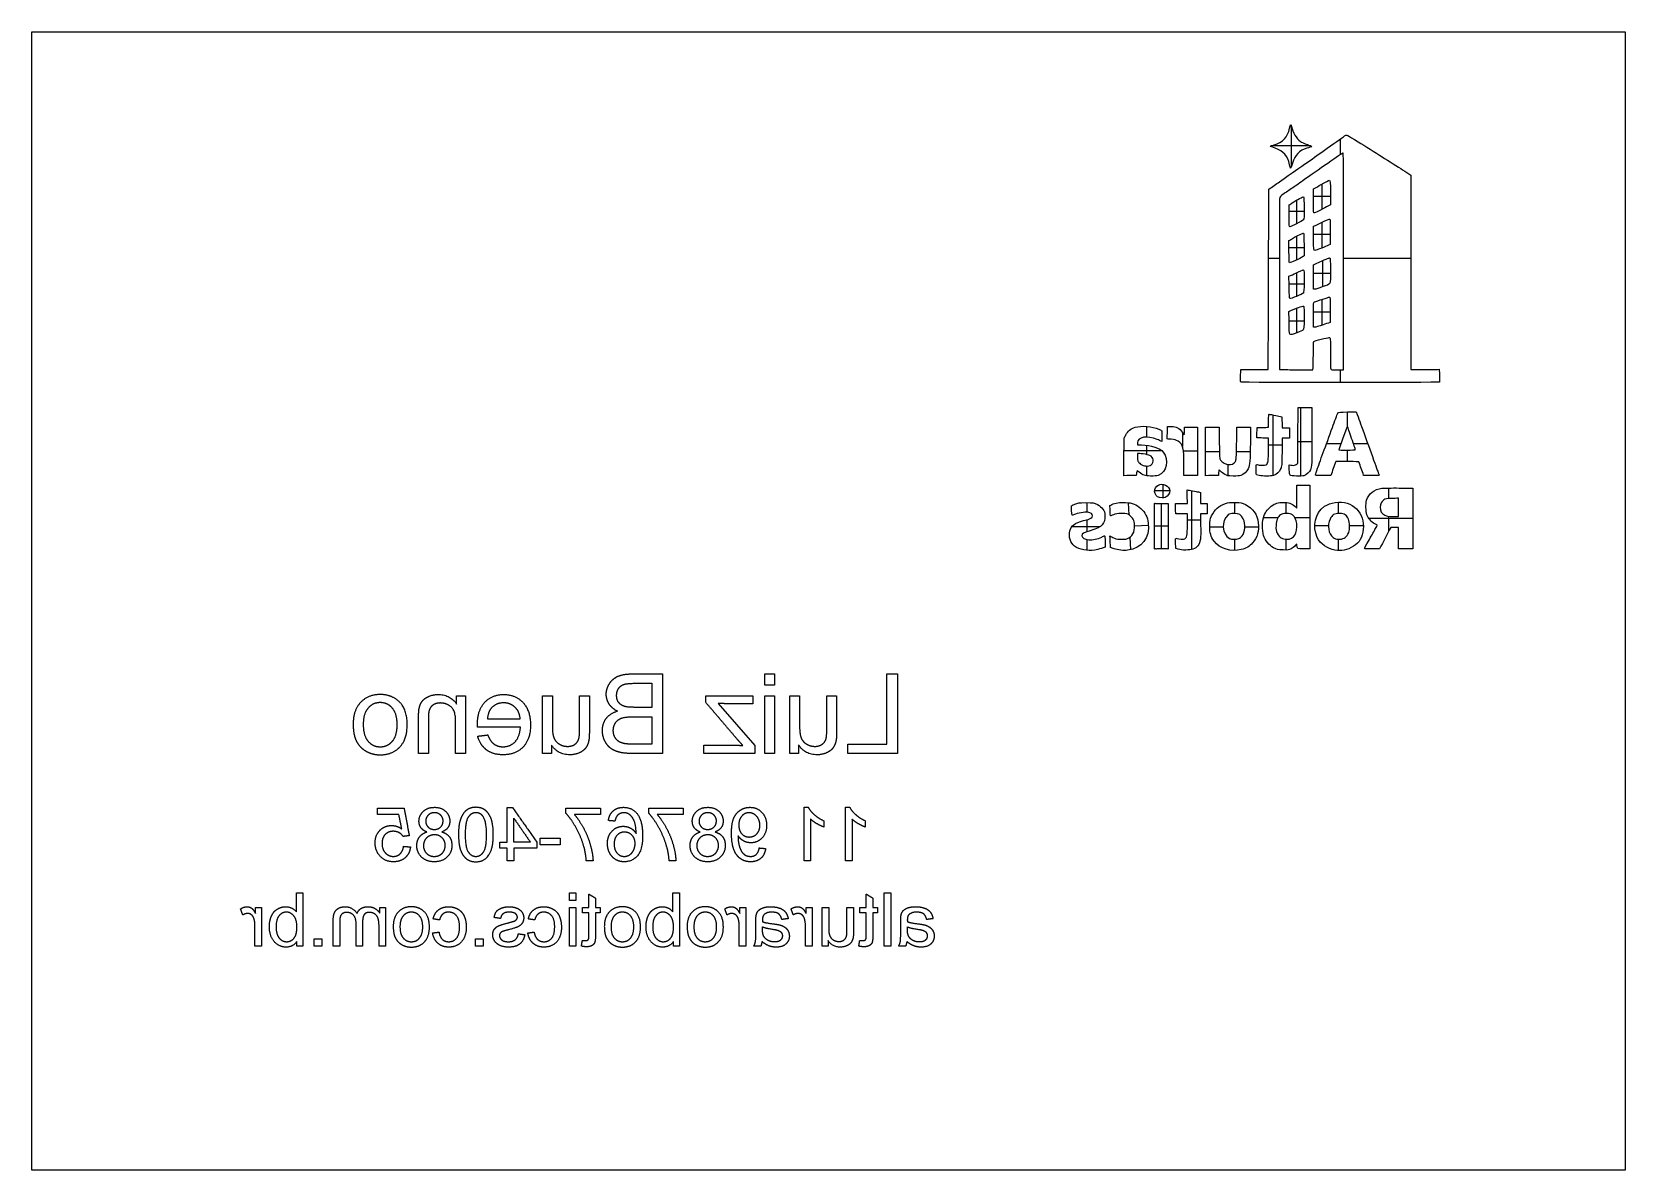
# Model space of a CAD drawing. Header units: millimetres. Extents: x 3.7 to 73.7, y 1.3 to 51.3.
import ezdxf

# ---------------------------------------------------------------- set-up
doc = ezdxf.new("R2010")
doc.units = ezdxf.units.MM
doc.layers.add('Default', color=18, linetype='Continuous', true_color=0x000000)

msp = doc.modelspace()

# ---------------------------------------------------------------- linework, layer by layer
at = {"layer": 'Default', "color": 18, "linetype": 'Continuous', "true_color": 0x000000}
for p, q in [((59.035, 47.159), (59.035, 45.319)), ((59.889, 46.249), (58.147, 46.249)), ((61.181, 46.547), (61.181, 45.854)), ((60.383, 44.574), (60.383, 43.458)), ((59.275, 43.869), (59.275, 42.83)), ((60.758, 44.024), (60.018, 44.024)), ((59.608, 43.366), (58.946, 43.366)), ((60.382, 42.897), (60.382, 41.767)), ((59.268, 42.28), (59.268, 41.236)), ((60.75, 42.352), (60.013, 42.352)), ((58.515, 41.302), (58.043, 41.302)), ((59.598, 41.772), (58.938, 41.772)), ((64.298, 41.302), (61.334, 41.302)), ((59.275, 40.681), (59.275, 39.644)), ((60.758, 40.642), (60.01, 40.642)), ((60.406, 41.204), (60.406, 40.056)), ((59.605, 40.17), (58.941, 40.17)), ((60.384, 39.509), (60.384, 38.375)), ((59.603, 38.557), (58.942, 38.557)), ((59.266, 39.122), (59.266, 38.038)), ((60.75, 38.944), (60.01, 38.944)), ((61.181, 36.41), (61.181, 35.86)), ((58.226, 34.433), (58.226, 31.769)), ((59.447, 34.761), (59.447, 31.748)), ((61.493, 34.562), (61.493, 33.933)), ((52.681, 33.929), (52.681, 33.459)), ((54.256, 33.672), (54.256, 33.049)), ((52.681, 33.101), (52.681, 32.693)), ((58.638, 33.098), (58.04, 33.098)), ((59.94, 33.247), (59.329, 33.247)), ((61.218, 33.163), (60.586, 33.163)), ((62.402, 33.163), (61.772, 33.163)), ((53.361, 32.859), (51.689, 32.859)), ((54.923, 32.847), (54.302, 32.847)), ((55.881, 32.815), (55.272, 32.815)), ((56.257, 32.252), (56.257, 31.764)), ((57.238, 32.815), (56.634, 32.815)), ((61.493, 32.889), (61.493, 32.384)), ((52.681, 32.189), (52.681, 31.761)), ((53.697, 31.097), (53.035, 31.097)), ((53.401, 31.382), (53.401, 30.792)), ((54.648, 31.113), (54.648, 28.516)), ((63.313, 31.222), (63.313, 30.756)), ((50.058, 30.579), (50.058, 30.16)), ((51.879, 30.577), (51.903, 30.051)), ((53.328, 30.542), (53.328, 28.544)), ((56.546, 30.589), (56.546, 30.105)), ((58.807, 30.587), (58.807, 30.105)), ((61.099, 30.594), (61.099, 30.104)), ((50.627, 29.511), (49.386, 29.511)), ((50.058, 29.829), (50.058, 29.302)), ((52.153, 29.557), (52.761, 29.586)), ((53.627, 29.543), (53.029, 29.543)), ((55.052, 29.814), (54.474, 29.814)), ((56.051, 29.497), (55.46, 29.497)), ((57.6, 29.497), (56.996, 29.497)), ((58.452, 29.917), (57.813, 29.917)), ((59.86, 29.917), (59.2, 29.917)), ((60.672, 29.556), (60.07, 29.556)), ((62.205, 29.556), (61.593, 29.556)), ((64.373, 29.885), (62.448, 29.885)), ((63.313, 29.975), (63.313, 29.313)), ((50.058, 28.96), (50.058, 28.484)), ((51.95, 29.061), (51.976, 28.51)), ((56.546, 28.971), (56.546, 28.478)), ((58.807, 28.97), (58.807, 28.498)), ((61.099, 28.976), (61.099, 28.477))]:
    msp.add_line(p, q, dxfattribs=at)
at = {"layer": 'Default'}
for p, q in [((30.102, 23.058), (31.414, 23.058)), ((30.252, 22.645), (30.951, 22.645)), ((30.951, 22.645), (30.951, 21.588)), ((31.414, 23.058), (31.414, 19.56)), ((22.369, 21.734), (22.369, 22.094)), ((22.369, 22.094), (22.756, 22.094)), ((22.756, 22.094), (22.756, 19.56)), ((26.146, 19.56), (26.146, 22.094)), ((26.146, 22.094), (26.575, 22.094)), ((26.575, 22.094), (26.575, 20.737)), ((33.864, 21.76), (35.477, 19.909)), ((37.009, 19.56), (37.009, 22.094)), ((37.009, 22.094), (37.438, 22.094)), ((37.438, 22.094), (37.438, 20.737)), ((30.142, 21.176), (30.951, 21.176)), ((30.951, 21.588), (30.195, 21.588)), ((30.951, 21.176), (30.951, 19.973)), ((22.326, 19.56), (22.326, 20.944)), ((26.53, 19.933), (26.53, 19.56)), ((30.951, 19.973), (30.08, 19.973)), ((33.234, 19.56), (33.234, 19.93)), ((33.234, 19.93), (34.406, 19.93)), ((35.477, 19.909), (35.477, 19.56)), ((37.393, 19.933), (37.393, 19.56)), ((22.756, 19.56), (22.326, 19.56)), ((26.53, 19.56), (26.146, 19.56)), ((31.414, 19.56), (30.08, 19.56)), ((35.477, 19.56), (33.234, 19.56)), ((37.393, 19.56), (37.009, 19.56)), ((27.173, 16.932), (27.173, 17.156)), ((27.173, 17.156), (28.689, 17.156)), ((28.689, 16.879), (27.542, 16.879)), ((28.689, 17.156), (28.689, 16.879)), ((30.812, 16.932), (30.812, 17.156)), ((30.812, 17.156), (32.329, 17.156)), ((32.329, 16.879), (31.182, 16.879)), ((32.329, 17.156), (32.329, 16.879)), ((37.633, 14.844), (37.633, 17.196)), ((37.633, 17.196), (37.818, 17.196)), ((39.453, 14.844), (39.453, 17.196)), ((39.453, 17.196), (39.638, 17.196)), ((37.921, 16.676), (37.921, 14.844)), ((39.74, 16.676), (39.74, 14.844)), ((37.921, 14.844), (37.633, 14.844)), ((39.74, 14.844), (39.453, 14.844)), ((15.327, 12.6), (15.327, 13.436)), ((15.327, 13.436), (15.614, 13.436)), ((15.614, 13.436), (15.614, 11.094)), ((31.874, 12.6), (31.874, 13.436)), ((31.874, 13.436), (32.162, 13.436)), ((32.162, 13.436), (32.162, 11.094)), ((13.537, 12.533), (13.537, 12.791)), ((13.537, 12.791), (13.796, 12.791)), ((13.796, 12.791), (13.796, 11.094)), ((18.99, 12.552), (18.99, 12.791)), ((18.99, 12.791), (19.248, 12.791)), ((19.248, 12.791), (19.248, 11.094)), ((34.814, 12.533), (34.814, 12.791)), ((34.814, 12.791), (35.073, 12.791)), ((35.073, 12.791), (35.073, 11.094)), ((37.724, 12.533), (37.724, 12.791)), ((37.724, 12.791), (37.982, 12.791)), ((37.982, 12.791), (37.982, 11.094)), ((38.43, 11.094), (38.43, 12.791)), ((38.43, 12.791), (38.717, 12.791)), ((38.717, 12.791), (38.717, 11.881)), ((13.509, 11.094), (13.509, 11.982)), ((18.96, 11.094), (18.96, 11.974)), ((34.785, 11.094), (34.785, 11.982)), ((37.695, 11.094), (37.695, 11.982)), ((15.348, 11.094), (15.348, 11.306)), ((31.895, 11.094), (31.895, 11.306)), ((38.687, 11.343), (38.687, 11.094)), ((13.796, 11.094), (13.509, 11.094)), ((15.614, 11.094), (15.348, 11.094)), ((19.248, 11.094), (18.96, 11.094)), ((32.162, 11.094), (31.895, 11.094)), ((35.073, 11.094), (34.785, 11.094)), ((37.982, 11.094), (37.695, 11.094)), ((38.687, 11.094), (38.43, 11.094))]:
    msp.add_line(p, q, dxfattribs=at)
msp.add_lwpolyline([(73.707, 1.259), (3.707, 1.259), (3.707, 51.259), (73.707, 51.259)], close=True, dxfattribs=at)
at = {"layer": 'Default', "color": 18, "linetype": 'Continuous', "true_color": 0x000000}
for points, degree, knots in [([(59.095, 45.496), (59.202, 45.855), (59.392, 46.054), (59.718, 46.149), (59.817, 46.178), (59.914, 46.207), (59.935, 46.214), (59.955, 46.221), (59.871, 46.263), (59.748, 46.306), (59.624, 46.349), (59.486, 46.411), (59.441, 46.444), (59.259, 46.573), (59.097, 46.847), (59.049, 47.104), (59.026, 47.225), (59.002, 47.204), (58.964, 47.029), (58.877, 46.633), (58.672, 46.412), (58.283, 46.294), (58.19, 46.266), (58.115, 46.239), (58.115, 46.236), (58.115, 46.232), (58.215, 46.193), (58.338, 46.149), (58.706, 46.017), (58.877, 45.818), (58.964, 45.417), (58.981, 45.338), (59.002, 45.273), (59.012, 45.273), (59.021, 45.273), (59.058, 45.374), (59.095, 45.496)], 3, [0, 0, 0, 0, 1, 1, 1, 2, 2, 2, 3, 3, 3, 4, 4, 4, 5, 5, 5, 6, 6, 6, 7, 7, 7, 8, 8, 8, 9, 9, 9, 10, 10, 10, 11, 11, 11, 12, 12, 12, 12]), ([(65.547, 35.87), (65.552, 35.876), (65.553, 36.006), (65.549, 36.159), (65.547, 36.251), (65.544, 36.344), (65.541, 36.436), (65.436, 36.435), (65.33, 36.433), (65.225, 36.431), (65.051, 36.428), (64.771, 36.428), (64.603, 36.43), (64.501, 36.432), (64.4, 36.433), (64.298, 36.435), (64.298, 39.279), (64.298, 42.124), (64.298, 44.969), (64.175, 45.047), (64.053, 45.126), (63.93, 45.204), (63.728, 45.334), (63.321, 45.59), (63.026, 45.774), (62.731, 45.957), (62.262, 46.252), (61.982, 46.428), (61.474, 46.747), (61.474, 46.748), (61.408, 46.705), (61.373, 46.682), (61.018, 46.431), (60.62, 46.148), (59.936, 45.661), (59.646, 45.457), (58.526, 44.676), (58.368, 44.566), (58.21, 44.456), (58.052, 44.346), (58.044, 41.705), (58.036, 39.064), (58.027, 36.422), (57.625, 36.422), (57.223, 36.422), (56.821, 36.422), (56.819, 36.332), (56.816, 36.242), (56.813, 36.152), (56.809, 36.003), (56.81, 35.876), (56.816, 35.87), (56.829, 35.857), (65.533, 35.857), (65.547, 35.87)], 3, [0, 0, 0, 0, 1, 1, 1, 3.611077, 3.611077, 3.611077, 6.583515, 6.583515, 6.583515, 7.583515, 7.583515, 7.583515, 10.454837, 10.454837, 10.454837, 90.626837, 90.626837, 90.626837, 94.729206, 94.729206, 94.729206, 95.729206, 95.729206, 95.729206, 96.729206, 96.729206, 96.729206, 97.729206, 97.729206, 97.729206, 98.729206, 98.729206, 98.729206, 99.729206, 99.729206, 99.729206, 105.152859, 105.152859, 105.152859, 179.594226, 179.594226, 179.594226, 190.926226, 190.926226, 190.926226, 193.470332, 193.470332, 193.470332, 194.470332, 194.470332, 194.470332, 195.470332, 195.470332, 195.470332, 195.470332]), ([(60.797, 36.425), (60.762, 36.438), (60.758, 36.525), (60.758, 37.137), (60.758, 37.823), (60.757, 37.833), (60.706, 37.833), (60.637, 37.833), (60.052, 37.685), (60.027, 37.661), (60.017, 37.651), (60.008, 37.399), (60.008, 37.101), (60.009, 36.804), (60.002, 36.529), (59.994, 36.489), (59.989, 36.465), (59.985, 36.442), (59.98, 36.418), (59.738, 36.418), (59.496, 36.419), (59.254, 36.42), (59.012, 36.421), (58.77, 36.421), (58.528, 36.422), (58.525, 37.652), (58.521, 38.881), (58.518, 40.11), (58.512, 42.139), (58.515, 43.849), (58.525, 43.912), (58.541, 44.02), (58.551, 44.032), (58.733, 44.155), (58.839, 44.225), (59.032, 44.358), (59.162, 44.449), (59.292, 44.541), (59.528, 44.706), (59.685, 44.816), (59.843, 44.926), (60.273, 45.227), (60.641, 45.484), (61.009, 45.742), (61.315, 45.947), (61.322, 45.94), (61.333, 45.929), (61.336, 43.531), (61.332, 38.201), (61.332, 37.604), (61.331, 37.007), (61.331, 36.41), (61.248, 36.41), (61.166, 36.41), (61.084, 36.41), (60.948, 36.41), (60.819, 36.416), (60.797, 36.425)], 3, [0, 0, 0, 0, 1, 1, 1, 2, 2, 2, 3, 3, 3, 4, 4, 4, 5, 5, 5, 5.685035, 5.685035, 5.685035, 12.505062, 12.505062, 12.505062, 19.325104, 19.325104, 19.325104, 53.973242, 53.973242, 53.973242, 54.973242, 54.973242, 54.973242, 55.973242, 55.973242, 55.973242, 56.973242, 56.973242, 56.973242, 57.973242, 57.973242, 57.973242, 58.973242, 58.973242, 58.973242, 59.973242, 59.973242, 59.973242, 60.973242, 60.973242, 60.973242, 77.801246, 77.801246, 77.801246, 80.126246, 80.126246, 80.126246, 81.126246, 81.126246, 81.126246, 81.126246]), ([(60.427, 43.481), (60.537, 43.54), (60.647, 43.599), (60.758, 43.658), (60.758, 43.836), (60.758, 44.014), (60.758, 44.192), (60.758, 44.636), (60.751, 44.728), (60.721, 44.74), (60.701, 44.748), (60.538, 44.666), (60.353, 44.557), (60.243, 44.491), (60.132, 44.425), (60.022, 44.36), (60.02, 44.183), (60.018, 44.007), (60.015, 43.83), (60.009, 43.338), (60.012, 43.301), (60.053, 43.303), (60.077, 43.304), (60.245, 43.384), (60.427, 43.481)], 3, [0, 0, 0, 0, 3.519471, 3.519471, 3.519471, 8.534471, 8.534471, 8.534471, 9.534471, 9.534471, 9.534471, 10.534471, 10.534471, 10.534471, 14.156718, 14.156718, 14.156718, 19.129117, 19.129117, 19.129117, 20.129117, 20.129117, 20.129117, 21.129117, 21.129117, 21.129117, 21.129117]), ([(59.274, 42.829), (59.411, 42.899), (59.544, 42.98), (59.568, 43.008), (59.609, 43.055), (59.613, 43.106), (59.606, 43.528), (59.602, 43.786), (59.59, 44.004), (59.581, 44.013), (59.563, 44.031), (59.285, 43.884), (59.074, 43.745), (59.033, 43.717), (58.992, 43.69), (58.95, 43.662), (58.948, 43.502), (58.945, 43.342), (58.943, 43.182), (58.937, 42.736), (58.94, 42.702), (58.98, 42.702), (59.005, 42.703), (59.137, 42.76), (59.274, 42.829)], 3, [0, 0, 0, 0, 1, 1, 1, 2, 2, 2, 3, 3, 3, 4, 4, 4, 5.402837, 5.402837, 5.402837, 9.915335, 9.915335, 9.915335, 10.915335, 10.915335, 10.915335, 11.915335, 11.915335, 11.915335, 11.915335]), ([(60.172, 41.678), (60.199, 41.69), (60.339, 41.749), (60.483, 41.809), (60.57, 41.846), (60.658, 41.882), (60.745, 41.919), (60.747, 42.101), (60.75, 42.283), (60.752, 42.464), (60.755, 42.773), (60.748, 43.02), (60.736, 43.033), (60.722, 43.047), (60.575, 42.99), (60.361, 42.887), (60.243, 42.831), (60.126, 42.775), (60.009, 42.718), (60.011, 42.543), (60.013, 42.367), (60.015, 42.192), (60.022, 41.686), (60.024, 41.665), (60.072, 41.661), (60.099, 41.658), (60.144, 41.665), (60.172, 41.678)], 3, [0, 0, 0, 0, 1, 1, 1, 3.668622, 3.668622, 3.668622, 8.793997, 8.793997, 8.793997, 9.793997, 9.793997, 9.793997, 10.793997, 10.793997, 10.793997, 14.459843, 14.459843, 14.459843, 19.405231, 19.405231, 19.405231, 20.405231, 20.405231, 20.405231, 21.405231, 21.405231, 21.405231, 21.405231]), ([(59.226, 41.217), (59.362, 41.278), (59.501, 41.35), (59.536, 41.375), (59.557, 41.39), (59.577, 41.406), (59.598, 41.421), (59.598, 41.584), (59.598, 41.747), (59.598, 41.91), (59.598, 42.178), (59.591, 42.405), (59.582, 42.414), (59.565, 42.432), (59.342, 42.326), (59.093, 42.182), (59.041, 42.152), (58.989, 42.122), (58.938, 42.092), (58.938, 41.932), (58.938, 41.772), (58.938, 41.612), (58.938, 41.348), (58.947, 41.126), (58.958, 41.119), (58.97, 41.112), (59.09, 41.156), (59.226, 41.217)], 3, [0, 0, 0, 0, 1, 1, 1, 1.731601, 1.731601, 1.731601, 6.317601, 6.317601, 6.317601, 7.317601, 7.317601, 7.317601, 8.317601, 8.317601, 8.317601, 10.006367, 10.006367, 10.006367, 14.518367, 14.518367, 14.518367, 15.518367, 15.518367, 15.518367, 16.518367, 16.518367, 16.518367, 16.518367]), ([(60.4, 40.054), (60.802, 40.208), (60.758, 40.118), (60.758, 40.767), (60.758, 41.216), (60.751, 41.328), (60.725, 41.328), (60.696, 41.328), (60.535, 41.262), (60.128, 41.083), (60.089, 41.066), (60.049, 41.048), (60.01, 41.031), (60.01, 40.672), (60.01, 40.314), (60.01, 39.955), (60.032, 39.956), (60.055, 39.956), (60.078, 39.956), (60.116, 39.957), (60.261, 40.001), (60.4, 40.054)], 3, [0, 0, 0, 0, 1, 1, 1, 2, 2, 2, 3, 3, 3, 4.216895, 4.216895, 4.216895, 14.318895, 14.318895, 14.318895, 14.962945, 14.962945, 14.962945, 15.962945, 15.962945, 15.962945, 15.962945]), ([(59.271, 39.642), (59.42, 39.702), (59.554, 39.764), (59.57, 39.779), (59.588, 39.798), (59.601, 39.961), (59.606, 40.248), (59.614, 40.69), (59.605, 40.804), (59.561, 40.804), (59.548, 40.804), (59.402, 40.74), (59.237, 40.663), (59.137, 40.616), (59.037, 40.569), (58.936, 40.522), (58.939, 40.359), (58.941, 40.197), (58.943, 40.034), (58.947, 39.737), (58.96, 39.545), (58.975, 39.54), (58.989, 39.536), (59.121, 39.582), (59.271, 39.642)], 3, [0, 0, 0, 0, 1, 1, 1, 2, 2, 2, 3, 3, 3, 4, 4, 4, 7.120667, 7.120667, 7.120667, 11.699086, 11.699086, 11.699086, 12.699086, 12.699086, 12.699086, 13.699086, 13.699086, 13.699086, 13.699086]), ([(59.285, 38.045), (59.415, 38.093), (59.538, 38.149), (59.559, 38.17), (59.591, 38.202), (59.599, 38.294), (59.605, 38.689), (59.608, 38.953), (59.602, 39.183), (59.59, 39.201), (59.569, 39.233), (59.372, 39.172), (59.055, 39.034), (59.016, 39.017), (58.976, 39), (58.936, 38.983), (58.939, 38.814), (58.941, 38.645), (58.943, 38.476), (58.951, 37.88), (58.925, 37.913), (59.285, 38.045)], 3, [0, 0, 0, 0, 1, 1, 1, 2, 2, 2, 3, 3, 3, 4, 4, 4, 5.217352, 5.217352, 5.217352, 9.975756, 9.975756, 9.975756, 10.975756, 10.975756, 10.975756, 10.975756]), ([(60.433, 38.392), (60.537, 38.426), (60.641, 38.461), (60.745, 38.496), (60.747, 38.681), (60.75, 38.866), (60.752, 39.051), (60.758, 39.573), (60.756, 39.606), (60.713, 39.606), (60.675, 39.606), (60.192, 39.451), (60.053, 39.394), (60.013, 39.377), (60.01, 39.326), (60.01, 38.829), (60.01, 38.647), (60.01, 38.464), (60.01, 38.282), (60.028, 38.283), (60.047, 38.284), (60.066, 38.284), (60.096, 38.285), (60.262, 38.334), (60.433, 38.392)], 3, [0, 0, 0, 0, 3.090818, 3.090818, 3.090818, 8.302187, 8.302187, 8.302187, 9.302187, 9.302187, 9.302187, 10.302187, 10.302187, 10.302187, 11.302187, 11.302187, 11.302187, 16.438187, 16.438187, 16.438187, 16.965529, 16.965529, 16.965529, 17.965529, 17.965529, 17.965529, 17.965529]), ([(58.261, 31.778), (58.397, 31.82), (58.505, 31.919), (58.572, 32.065), (58.619, 32.167), (58.625, 32.233), (58.634, 32.796), (58.637, 33.002), (58.64, 33.208), (58.643, 33.413), (58.75, 33.413), (58.856, 33.413), (58.963, 33.413), (58.963, 33.563), (58.963, 33.713), (58.963, 33.863), (58.855, 33.863), (58.747, 33.863), (58.64, 33.863), (58.637, 33.944), (58.635, 34.025), (58.633, 34.106), (58.63, 34.187), (58.628, 34.269), (58.626, 34.35), (58.538, 34.368), (58.451, 34.387), (58.364, 34.405), (58.22, 34.436), (58.088, 34.461), (58.071, 34.461), (58.048, 34.462), (58.04, 34.389), (58.04, 34.176), (58.04, 34.08), (58.04, 33.985), (58.04, 33.89), (57.956, 33.887), (57.872, 33.885), (57.788, 33.883), (57.703, 33.88), (57.619, 33.878), (57.535, 33.875), (57.533, 33.726), (57.531, 33.576), (57.529, 33.426), (57.614, 33.424), (57.699, 33.421), (57.784, 33.419), (57.869, 33.417), (57.955, 33.414), (58.04, 33.412), (58.04, 33.252), (58.04, 33.092), (58.04, 32.932), (58.039, 32.421), (58.019, 32.282), (57.935, 32.238), (57.881, 32.208), (57.613, 32.218), (57.534, 32.252), (57.493, 32.27), (57.49, 32.254), (57.496, 32.037), (57.499, 31.959), (57.501, 31.881), (57.504, 31.803), (57.545, 31.793), (57.587, 31.784), (57.629, 31.774), (57.799, 31.735), (58.129, 31.737), (58.261, 31.778)], 3, [0, 0, 0, 0, 1, 1, 1, 2, 2, 2, 7.804698, 7.804698, 7.804698, 10.804698, 10.804698, 10.804698, 15.027698, 15.027698, 15.027698, 18.059698, 18.059698, 18.059698, 20.345651, 20.345651, 20.345651, 22.635602, 22.635602, 22.635602, 25.150939, 25.150939, 25.150939, 26.150939, 26.150939, 26.150939, 27.150939, 27.150939, 27.150939, 29.837939, 29.837939, 29.837939, 32.209858, 32.209858, 32.209858, 34.578805, 34.578805, 34.578805, 38.80126, 38.80126, 38.80126, 41.200196, 41.200196, 41.200196, 43.604102, 43.604102, 43.604102, 48.112102, 48.112102, 48.112102, 49.112102, 49.112102, 49.112102, 50.112102, 50.112102, 50.112102, 51.112102, 51.112102, 51.112102, 53.313248, 53.313248, 53.313248, 54.514748, 54.514748, 54.514748, 55.514748, 55.514748, 55.514748, 55.514748]), ([(59.593, 31.764), (59.71, 31.802), (59.838, 31.916), (59.885, 32.025), (59.941, 32.154), (59.944, 32.236), (59.939, 33.632), (59.938, 34.008), (59.936, 34.385), (59.935, 34.761), (59.736, 34.761), (59.537, 34.761), (59.338, 34.761), (59.336, 34.353), (59.333, 33.945), (59.331, 33.536), (59.329, 33.128), (59.326, 32.719), (59.324, 32.31), (59.303, 32.293), (59.282, 32.277), (59.261, 32.26), (59.211, 32.219), (59.175, 32.212), (59.074, 32.222), (59.033, 32.227), (58.992, 32.231), (58.95, 32.235), (58.951, 32.165), (58.952, 32.094), (58.953, 32.024), (58.954, 31.899), (58.967, 31.801), (58.984, 31.784), (59.02, 31.747), (59.494, 31.733), (59.594, 31.764), (59.594, 31.764), (59.593, 31.764), (59.593, 31.764)], 3, [0, 0, 0, 0, 1, 1, 1, 2, 2, 2, 12.613072, 12.613072, 12.613072, 18.219072, 18.219072, 18.219072, 29.730261, 29.730261, 29.730261, 41.246456, 41.246456, 41.246456, 42.002052, 42.002052, 42.002052, 43.002052, 43.002052, 43.002052, 44.176302, 44.176302, 44.176302, 46.160436, 46.160436, 46.160436, 47.160436, 47.160436, 47.160436, 48.160436, 48.160436, 48.160436, 48.164436, 48.164436, 48.164436, 48.164436]), ([(62.902, 31.781), (62.902, 31.786), (62.873, 31.865), (62.837, 31.959), (62.803, 32.051), (62.645, 32.487), (62.487, 32.927), (62.329, 33.366), (62.132, 33.914), (62.048, 34.144), (61.997, 34.283), (61.947, 34.422), (61.896, 34.562), (61.765, 34.562), (61.635, 34.562), (61.504, 34.562), (61.22, 34.562), (61.106, 34.554), (61.089, 34.531), (61.076, 34.514), (60.984, 34.269), (60.884, 33.988), (60.783, 33.706), (60.606, 33.217), (60.49, 32.902), (60.374, 32.586), (60.242, 32.221), (60.197, 32.09), (60.152, 31.96), (60.107, 31.835), (60.098, 31.812), (60.083, 31.776), (60.119, 31.772), (60.429, 31.769), (60.545, 31.767), (60.661, 31.766), (60.777, 31.765), (60.812, 31.869), (60.848, 31.974), (60.883, 32.078), (60.919, 32.182), (60.954, 32.286), (60.99, 32.391), (61.16, 32.388), (61.33, 32.386), (61.501, 32.384), (61.671, 32.382), (61.841, 32.38), (62.011, 32.377), (62.045, 32.277), (62.079, 32.177), (62.113, 32.078), (62.148, 31.978), (62.182, 31.878), (62.216, 31.778), (62.33, 31.777), (62.445, 31.776), (62.559, 31.775), (62.748, 31.774), (62.902, 31.776), (62.902, 31.781)], 3, [0, 0, 0, 0, 1, 1, 1, 2, 2, 2, 3, 3, 3, 7.181141, 7.181141, 7.181141, 10.860141, 10.860141, 10.860141, 11.860141, 11.860141, 11.860141, 12.860141, 12.860141, 12.860141, 13.860141, 13.860141, 13.860141, 14.860141, 14.860141, 14.860141, 15.860141, 15.860141, 15.860141, 16.860141, 16.860141, 16.860141, 20.126329, 20.126329, 20.126329, 23.23269, 23.23269, 23.23269, 26.336211, 26.336211, 26.336211, 31.136625, 31.136625, 31.136625, 35.934025, 35.934025, 35.934025, 38.909488, 38.909488, 38.909488, 41.883407, 41.883407, 41.883407, 45.10252, 45.10252, 45.10252, 46.10252, 46.10252, 46.10252, 46.10252]), ([(53.187, 31.776), (53.562, 31.915), (53.682, 32.453), (53.417, 32.801), (53.285, 32.974), (52.86, 33.114), (52.465, 33.114), (52.404, 33.114), (52.342, 33.114), (52.281, 33.114), (52.281, 33.143), (52.281, 33.173), (52.281, 33.202), (52.281, 33.469), (52.706, 33.543), (53.147, 33.354), (53.215, 33.324), (53.284, 33.295), (53.353, 33.265), (53.353, 33.424), (53.353, 33.582), (53.353, 33.74), (53.309, 33.761), (53.265, 33.781), (53.222, 33.801), (52.932, 33.936), (52.464, 33.975), (52.176, 33.889), (52.002, 33.837), (51.851, 33.712), (51.77, 33.553), (51.745, 33.503), (51.72, 33.454), (51.695, 33.405), (51.689, 32.857), (51.684, 32.309), (51.679, 31.761), (51.862, 31.766), (52.046, 31.772), (52.229, 31.778), (52.235, 31.813), (52.24, 31.849), (52.245, 31.884), (52.25, 31.919), (52.256, 31.955), (52.261, 31.99), (52.291, 31.966), (52.321, 31.942), (52.352, 31.919), (52.525, 31.783), (52.602, 31.757), (52.854, 31.748), (53.016, 31.742), (53.121, 31.751), (53.187, 31.776)], 3, [0, 0, 0, 0, 1, 1, 1, 2, 2, 2, 3.735, 3.735, 3.735, 4.567, 4.567, 4.567, 5.567, 5.567, 5.567, 7.670792, 7.670792, 7.670792, 12.131792, 12.131792, 12.131792, 13.488354, 13.488354, 13.488354, 14.488354, 14.488354, 14.488354, 15.488354, 15.488354, 15.488354, 17.048716, 17.048716, 17.048716, 32.494425, 32.494425, 32.494425, 37.669025, 37.669025, 37.669025, 38.675961, 38.675961, 38.675961, 39.679088, 39.679088, 39.679088, 40.76095, 40.76095, 40.76095, 41.76095, 41.76095, 41.76095, 42.76095, 42.76095, 42.76095, 42.76095]), ([(54.923, 32.828), (54.923, 33.182), (54.923, 33.535), (54.923, 33.888), (54.733, 33.888), (54.543, 33.888), (54.352, 33.888), (54.35, 33.834), (54.347, 33.78), (54.345, 33.725), (54.342, 33.671), (54.34, 33.617), (54.338, 33.563), (54.308, 33.602), (54.279, 33.642), (54.25, 33.681), (54.126, 33.849), (53.99, 33.918), (53.773, 33.922), (53.715, 33.923), (53.657, 33.924), (53.599, 33.925), (53.596, 33.742), (53.593, 33.559), (53.589, 33.376), (53.649, 33.371), (53.709, 33.367), (53.768, 33.362), (53.907, 33.351), (53.973, 33.332), (54.065, 33.275), (54.284, 33.139), (54.327, 32.968), (54.323, 32.253), (54.322, 32.094), (54.322, 31.936), (54.321, 31.778), (54.421, 31.777), (54.522, 31.775), (54.622, 31.774), (54.722, 31.772), (54.823, 31.771), (54.923, 31.769), (54.923, 32.122), (54.923, 32.475), (54.923, 32.828)], 3, [0, 0, 0, 0, 9.953, 9.953, 9.953, 15.32, 15.32, 15.32, 16.848604, 16.848604, 16.848604, 18.377029, 18.377029, 18.377029, 19.762451, 19.762451, 19.762451, 20.762451, 20.762451, 20.762451, 22.399745, 22.399745, 22.399745, 27.560461, 27.560461, 27.560461, 29.245718, 29.245718, 29.245718, 30.245718, 30.245718, 30.245718, 31.245718, 31.245718, 31.245718, 35.702763, 35.702763, 35.702763, 38.531089, 38.531089, 38.531089, 41.363358, 41.363358, 41.363358, 51.312358, 51.312358, 51.312358, 51.312358]), ([(56.827, 31.776), (56.945, 31.82), (57.08, 31.945), (57.145, 32.072), (57.22, 32.216), (57.24, 32.465), (57.241, 33.207), (57.241, 33.434), (57.242, 33.661), (57.242, 33.888), (57.043, 33.888), (56.845, 33.888), (56.647, 33.888), (56.644, 33.653), (56.642, 33.417), (56.639, 33.182), (56.632, 32.557), (56.626, 32.468), (56.586, 32.394), (56.468, 32.177), (56.114, 32.207), (55.935, 32.448), (55.886, 32.515), (55.883, 32.554), (55.876, 33.203), (55.873, 33.431), (55.87, 33.66), (55.868, 33.888), (55.669, 33.888), (55.471, 33.888), (55.272, 33.888), (55.272, 33.179), (55.272, 32.471), (55.272, 31.763), (55.463, 31.766), (55.655, 31.77), (55.846, 31.774), (55.846, 31.814), (55.846, 31.854), (55.846, 31.894), (55.846, 31.961), (55.855, 32.015), (55.866, 32.015), (55.878, 32.015), (55.914, 31.986), (55.947, 31.95), (55.981, 31.915), (56.058, 31.856), (56.12, 31.82), (56.217, 31.762), (56.264, 31.753), (56.481, 31.747), (56.652, 31.742), (56.761, 31.751), (56.827, 31.776)], 3, [0, 0, 0, 0, 1, 1, 1, 2, 2, 2, 8.394005, 8.394005, 8.394005, 13.988005, 13.988005, 13.988005, 20.617375, 20.617375, 20.617375, 21.617375, 21.617375, 21.617375, 22.617375, 22.617375, 22.617375, 23.617375, 23.617375, 23.617375, 30.050812, 30.050812, 30.050812, 35.643812, 35.643812, 35.643812, 55.608812, 55.608812, 55.608812, 60.995778, 60.995778, 60.995778, 62.128778, 62.128778, 62.128778, 63.128778, 63.128778, 63.128778, 64.128778, 64.128778, 64.128778, 65.128778, 65.128778, 65.128778, 66.128778, 66.128778, 66.128778, 67.128778, 67.128778, 67.128778, 67.128778]), ([(61.131, 32.899), (61.131, 32.921), (61.479, 33.92), (61.492, 33.932), (61.499, 33.939), (61.51, 33.929), (61.516, 33.91), (61.523, 33.891), (61.602, 33.661), (61.691, 33.4), (61.781, 33.138), (61.854, 32.916), (61.854, 32.907), (61.854, 32.897), (61.692, 32.889), (61.493, 32.889), (61.294, 32.889), (61.131, 32.893), (61.131, 32.899)], 3, [0, 0, 0, 0, 1, 1, 1, 2, 2, 2, 3, 3, 3, 4, 4, 4, 5, 5, 5, 6, 6, 6, 6]), ([(52.419, 32.275), (52.369, 32.313), (52.316, 32.373), (52.303, 32.408), (52.276, 32.48), (52.266, 32.708), (52.289, 32.732), (52.316, 32.758), (52.746, 32.695), (52.827, 32.653), (52.989, 32.569), (53.02, 32.346), (52.884, 32.238), (52.784, 32.159), (52.546, 32.177), (52.419, 32.275)], 3, [0, 0, 0, 0, 1, 1, 1, 2, 2, 2, 3, 3, 3, 4, 4, 4, 5, 5, 5, 5]), ([(53.588, 30.868), (53.79, 31.046), (53.698, 31.327), (53.42, 31.379), (53.301, 31.401), (53.225, 31.381), (53.131, 31.302), (53.04, 31.226), (53.011, 31.106), (53.054, 30.979), (53.094, 30.856), (53.203, 30.792), (53.37, 30.792), (53.48, 30.792), (53.514, 30.804), (53.588, 30.868)], 3, [0, 0, 0, 0, 1, 1, 1, 2, 2, 2, 3, 3, 3, 4, 4, 4, 5, 5, 5, 5]), ([(54.71, 28.532), (54.913, 28.604), (55.007, 28.727), (55.046, 28.972), (55.058, 29.046), (55.063, 29.328), (55.057, 29.599), (55.053, 29.764), (55.049, 29.928), (55.046, 30.092), (55.146, 30.092), (55.247, 30.092), (55.347, 30.092), (55.347, 30.242), (55.347, 30.392), (55.347, 30.542), (55.246, 30.542), (55.146, 30.542), (55.045, 30.542), (55.048, 30.704), (55.051, 30.865), (55.055, 31.027), (54.991, 31.041), (54.927, 31.055), (54.863, 31.069), (54.757, 31.092), (54.624, 31.118), (54.566, 31.127), (54.531, 31.132), (54.497, 31.137), (54.462, 31.143), (54.464, 31.043), (54.467, 30.942), (54.47, 30.842), (54.472, 30.742), (54.475, 30.642), (54.477, 30.542), (54.301, 30.542), (54.125, 30.542), (53.949, 30.542), (53.951, 30.467), (53.954, 30.392), (53.956, 30.317), (53.958, 30.243), (53.961, 30.168), (53.963, 30.093), (54.049, 30.093), (54.134, 30.093), (54.219, 30.093), (54.304, 30.093), (54.389, 30.093), (54.474, 30.092), (54.474, 29.935), (54.474, 29.777), (54.474, 29.619), (54.474, 29.121), (54.461, 29.047), (54.363, 28.994), (54.306, 28.964), (54.116, 28.97), (54.006, 29.006), (53.949, 29.025), (53.949, 29.025), (53.956, 28.794), (53.959, 28.717), (53.961, 28.639), (53.963, 28.562), (54.001, 28.551), (54.038, 28.54), (54.076, 28.529), (54.221, 28.485), (54.584, 28.487), (54.71, 28.532)], 3, [0, 0, 0, 0, 1, 1, 1, 2, 2, 2, 6.63419, 6.63419, 6.63419, 9.46619, 9.46619, 9.46619, 13.68919, 13.68919, 13.68919, 16.52919, 16.52919, 16.52919, 21.08416, 21.08416, 21.08416, 22.932734, 22.932734, 22.932734, 23.932734, 23.932734, 23.932734, 24.924835, 24.924835, 24.924835, 27.749831, 27.749831, 27.749831, 30.570699, 30.570699, 30.570699, 35.535699, 35.535699, 35.535699, 37.646763, 37.646763, 37.646763, 39.756924, 39.756924, 39.756924, 42.158924, 42.158924, 42.158924, 44.557928, 44.557928, 44.557928, 49.002928, 49.002928, 49.002928, 50.002928, 50.002928, 50.002928, 51.002928, 51.002928, 51.002928, 52.002928, 52.002928, 52.002928, 54.179959, 54.179959, 54.179959, 55.280127, 55.280127, 55.280127, 56.280127, 56.280127, 56.280127, 56.280127]), ([(59.032, 28.546), (59.09, 28.576), (59.171, 28.641), (59.212, 28.69), (59.284, 28.777), (59.286, 28.778), (59.287, 28.719), (59.288, 28.547), (59.291, 28.544), (59.589, 28.544), (59.679, 28.544), (59.769, 28.544), (59.86, 28.544), (59.86, 29.477), (59.86, 30.409), (59.86, 31.341), (59.669, 31.341), (59.478, 31.341), (59.286, 31.341), (59.286, 31.006), (59.286, 30.672), (59.286, 30.337), (59.256, 30.364), (59.225, 30.391), (59.195, 30.418), (59.045, 30.549), (58.926, 30.591), (58.698, 30.591), (58.46, 30.592), (58.332, 30.553), (58.161, 30.427), (58.022, 30.324), (57.917, 30.183), (57.836, 29.989), (57.762, 29.811), (57.755, 29.356), (57.822, 29.139), (57.889, 28.923), (58.067, 28.704), (58.264, 28.597), (58.414, 28.514), (58.445, 28.507), (58.676, 28.5), (58.892, 28.493), (58.939, 28.499), (59.032, 28.546)], 3, [0, 0, 0, 0, 1, 1, 1, 2, 2, 2, 3, 3, 3, 5.546, 5.546, 5.546, 31.82, 31.82, 31.82, 37.206, 37.206, 37.206, 46.64, 46.64, 46.64, 47.792016, 47.792016, 47.792016, 48.792016, 48.792016, 48.792016, 49.792016, 49.792016, 49.792016, 50.792016, 50.792016, 50.792016, 51.792016, 51.792016, 51.792016, 52.792016, 52.792016, 52.792016, 53.792016, 53.792016, 53.792016, 54.792016, 54.792016, 54.792016, 54.792016]), ([(64.373, 29.88), (64.373, 30.325), (64.373, 30.77), (64.373, 31.215), (64.175, 31.217), (63.978, 31.22), (63.78, 31.222), (63.455, 31.226), (63.112, 31.221), (63.018, 31.211), (62.696, 31.178), (62.431, 30.97), (62.349, 30.683), (62.305, 30.53), (62.312, 30.203), (62.363, 30.051), (62.415, 29.894), (62.561, 29.722), (62.709, 29.643), (62.746, 29.624), (62.782, 29.605), (62.819, 29.585), (62.784, 29.522), (62.749, 29.459), (62.714, 29.396), (62.657, 29.292), (62.529, 29.066), (62.431, 28.894), (62.334, 28.722), (62.254, 28.574), (62.254, 28.563), (62.254, 28.553), (62.403, 28.544), (62.586, 28.544), (62.697, 28.544), (62.808, 28.544), (62.919, 28.544), (63.081, 28.861), (63.243, 29.177), (63.406, 29.493), (63.52, 29.493), (63.635, 29.493), (63.749, 29.493), (63.749, 29.177), (63.749, 28.861), (63.749, 28.544), (63.957, 28.544), (64.165, 28.544), (64.373, 28.544), (64.373, 28.99), (64.373, 29.435), (64.373, 29.88)], 3, [0, 0, 0, 0, 12.543, 12.543, 12.543, 18.106345, 18.106345, 18.106345, 19.106345, 19.106345, 19.106345, 20.106345, 20.106345, 20.106345, 21.106345, 21.106345, 21.106345, 22.106345, 22.106345, 22.106345, 23.277001, 23.277001, 23.277001, 25.313691, 25.313691, 25.313691, 26.313691, 26.313691, 26.313691, 27.313691, 27.313691, 27.313691, 28.313691, 28.313691, 28.313691, 31.438691, 31.438691, 31.438691, 41.459543, 41.459543, 41.459543, 44.685543, 44.685543, 44.685543, 53.599543, 53.599543, 53.599543, 59.455543, 59.455543, 59.455543, 72.002543, 72.002543, 72.002543, 72.002543]), ([(50.401, 28.493), (50.471, 28.504), (50.603, 28.538), (50.694, 28.569), (50.749, 28.587), (50.804, 28.605), (50.859, 28.623), (50.859, 28.706), (50.859, 28.789), (50.859, 28.871), (50.859, 29.026), (50.849, 29.119), (50.833, 29.119), (50.819, 29.119), (50.763, 29.096), (50.71, 29.069), (50.347, 28.884), (49.837, 28.919), (49.837, 29.129), (49.837, 29.219), (49.905, 29.259), (50.199, 29.345), (50.533, 29.443), (50.63, 29.49), (50.728, 29.602), (50.829, 29.717), (50.867, 29.842), (50.854, 30.018), (50.838, 30.241), (50.74, 30.382), (50.524, 30.492), (50.354, 30.579), (50.352, 30.579), (50.014, 30.579), (49.698, 30.579), (49.665, 30.575), (49.532, 30.512), (49.484, 30.49), (49.436, 30.468), (49.388, 30.445), (49.388, 30.374), (49.388, 30.303), (49.388, 30.231), (49.388, 30.003), (49.395, 29.994), (49.51, 30.053), (49.623, 30.112), (49.98, 30.175), (50.095, 30.157), (50.234, 30.134), (50.311, 30.08), (50.311, 30.005), (50.311, 29.918), (50.226, 29.872), (49.916, 29.788), (49.502, 29.675), (49.373, 29.579), (49.312, 29.335), (49.249, 29.086), (49.338, 28.799), (49.519, 28.668), (49.732, 28.513), (50.087, 28.443), (50.401, 28.493)], 3, [0, 0, 0, 0, 1, 1, 1, 2.638063, 2.638063, 2.638063, 4.966063, 4.966063, 4.966063, 5.966063, 5.966063, 5.966063, 6.966063, 6.966063, 6.966063, 7.966063, 7.966063, 7.966063, 8.966063, 8.966063, 8.966063, 9.966063, 9.966063, 9.966063, 10.966063, 10.966063, 10.966063, 11.966063, 11.966063, 11.966063, 12.966063, 12.966063, 12.966063, 13.966063, 13.966063, 13.966063, 15.454864, 15.454864, 15.454864, 17.462864, 17.462864, 17.462864, 18.462864, 18.462864, 18.462864, 19.462864, 19.462864, 19.462864, 20.462864, 20.462864, 20.462864, 21.462864, 21.462864, 21.462864, 22.462864, 22.462864, 22.462864, 23.462864, 23.462864, 23.462864, 24.462864, 24.462864, 24.462864, 24.462864]), ([(51.844, 28.485), (52.488, 28.576), (52.828, 29.021), (52.753, 29.675), (52.722, 29.95), (52.626, 30.144), (52.43, 30.325), (52.234, 30.507), (52.068, 30.571), (51.755, 30.586), (51.503, 30.598), (51.305, 30.568), (51.158, 30.496), (51.129, 30.482), (51.1, 30.468), (51.071, 30.454), (51.074, 30.379), (51.077, 30.304), (51.08, 30.229), (51.085, 30.106), (51.092, 30.002), (51.095, 29.998), (51.098, 29.995), (51.156, 30.018), (51.223, 30.048), (51.323, 30.094), (51.389, 30.104), (51.586, 30.105), (51.814, 30.105), (51.833, 30.101), (51.933, 30.03), (52.074, 29.931), (52.14, 29.797), (52.152, 29.589), (52.169, 29.285), (52.049, 29.07), (51.818, 28.993), (51.762, 28.975), (51.645, 28.967), (51.521, 28.974), (51.359, 28.982), (51.293, 28.999), (51.197, 29.052), (51.131, 29.089), (51.076, 29.119), (51.074, 29.119), (51.073, 29.119), (51.077, 29.004), (51.084, 28.863), (51.088, 28.778), (51.092, 28.692), (51.096, 28.607), (51.148, 28.589), (51.199, 28.57), (51.251, 28.552), (51.404, 28.497), (51.698, 28.464), (51.844, 28.485)], 3, [0, 0, 0, 0, 1, 1, 1, 2, 2, 2, 3, 3, 3, 4, 4, 4, 4.907888, 4.907888, 4.907888, 7.01948, 7.01948, 7.01948, 8.01948, 8.01948, 8.01948, 9.01948, 9.01948, 9.01948, 10.01948, 10.01948, 10.01948, 11.01948, 11.01948, 11.01948, 12.01948, 12.01948, 12.01948, 13.01948, 13.01948, 13.01948, 14.01948, 14.01948, 14.01948, 15.01948, 15.01948, 15.01948, 16.01948, 16.01948, 16.01948, 17.01948, 17.01948, 17.01948, 19.424137, 19.424137, 19.424137, 20.97115, 20.97115, 20.97115, 21.97115, 21.97115, 21.97115, 21.97115]), ([(53.627, 29.543), (53.627, 30.043), (53.627, 30.542), (53.328, 30.542), (53.029, 30.542), (53.029, 29.543), (53.029, 28.544), (53.328, 28.544), (53.627, 28.544), (53.627, 29.044), (53.627, 29.543)], 2, [0, 0, 0, 9.383, 9.383, 15.004, 15.004, 33.77, 33.77, 39.391, 39.391, 48.774, 48.774, 48.774]), ([(56.841, 28.519), (57.07, 28.581), (57.202, 28.658), (57.339, 28.807), (57.545, 29.03), (57.633, 29.345), (57.589, 29.696), (57.544, 30.057), (57.345, 30.339), (57.024, 30.497), (56.871, 30.572), (56.833, 30.58), (56.582, 30.588), (56.351, 30.596), (56.281, 30.588), (56.147, 30.543), (55.856, 30.445), (55.671, 30.278), (55.537, 29.994), (55.465, 29.842), (55.459, 29.811), (55.459, 29.556), (55.459, 29.233), (55.501, 29.085), (55.646, 28.891), (55.901, 28.552), (56.394, 28.398), (56.841, 28.519)], 3, [0, 0, 0, 0, 1, 1, 1, 2, 2, 2, 3, 3, 3, 4, 4, 4, 5, 5, 5, 6, 6, 6, 7, 7, 7, 8, 8, 8, 9, 9, 9, 9]), ([(56.322, 29.005), (55.988, 29.178), (55.953, 29.799), (56.264, 30.037), (56.342, 30.096), (56.376, 30.105), (56.53, 30.105), (56.747, 30.105), (56.834, 30.052), (56.928, 29.863), (57.038, 29.641), (57.012, 29.28), (56.874, 29.116), (56.838, 29.073), (56.774, 29.023), (56.732, 29.004), (56.63, 28.96), (56.409, 28.96), (56.322, 29.005)], 3, [0, 0, 0, 0, 1, 1, 1, 2, 2, 2, 3, 3, 3, 4, 4, 4, 5, 5, 5, 6, 6, 6, 6]), ([(58.599, 29.031), (58.52, 29.077), (58.475, 29.13), (58.425, 29.232), (58.364, 29.356), (58.359, 29.389), (58.369, 29.575), (58.382, 29.814), (58.443, 29.957), (58.569, 30.047), (58.636, 30.095), (58.682, 30.105), (58.827, 30.105), (58.98, 30.105), (59.015, 30.096), (59.091, 30.038), (59.2, 29.955), (59.255, 29.843), (59.276, 29.662), (59.326, 29.239), (59.157, 28.969), (58.842, 28.969), (58.741, 28.969), (58.677, 28.985), (58.599, 29.031)], 3, [0, 0, 0, 0, 1, 1, 1, 2, 2, 2, 3, 3, 3, 4, 4, 4, 5, 5, 5, 6, 6, 6, 7, 7, 7, 8, 8, 8, 8]), ([(61.363, 28.496), (61.637, 28.542), (61.943, 28.743), (62.07, 28.96), (62.211, 29.201), (62.246, 29.6), (62.153, 29.901), (62.061, 30.201), (61.795, 30.466), (61.499, 30.554), (61.192, 30.645), (60.736, 30.583), (60.498, 30.418), (60.085, 30.131), (59.951, 29.551), (60.183, 29.051), (60.317, 28.764), (60.616, 28.549), (60.957, 28.495), (61.139, 28.467), (61.193, 28.467), (61.363, 28.496)], 3, [0, 0, 0, 0, 1, 1, 1, 2, 2, 2, 3, 3, 3, 4, 4, 4, 5, 5, 5, 6, 6, 6, 7, 7, 7, 7]), ([(60.876, 29.05), (60.671, 29.207), (60.609, 29.579), (60.743, 29.852), (60.84, 30.051), (60.926, 30.105), (61.146, 30.105), (61.299, 30.105), (61.334, 30.096), (61.41, 30.038), (61.552, 29.93), (61.593, 29.818), (61.593, 29.543), (61.593, 29.337), (61.585, 29.292), (61.53, 29.194), (61.44, 29.033), (61.311, 28.965), (61.116, 28.975), (60.997, 28.982), (60.944, 28.998), (60.876, 29.05)], 3, [0, 0, 0, 0, 1, 1, 1, 2, 2, 2, 3, 3, 3, 4, 4, 4, 5, 5, 5, 6, 6, 6, 7, 7, 7, 7]), ([(63.15, 30.024), (63.005, 30.098), (62.94, 30.211), (62.943, 30.387), (62.945, 30.531), (62.987, 30.61), (63.111, 30.703), (63.168, 30.746), (63.225, 30.756), (63.464, 30.763), (63.559, 30.766), (63.654, 30.769), (63.749, 30.772), (63.749, 30.504), (63.749, 30.236), (63.749, 29.968), (63.668, 29.968), (63.587, 29.968), (63.505, 29.968), (63.302, 29.968), (63.243, 29.977), (63.15, 30.024)], 3, [0, 0, 0, 0, 1, 1, 1, 2, 2, 2, 3, 3, 3, 5.676382, 5.676382, 5.676382, 13.235382, 13.235382, 13.235382, 15.528382, 15.528382, 15.528382, 16.528382, 16.528382, 16.528382, 16.528382])]:
    msp.add_open_spline(points, degree=degree, knots=knots, dxfattribs=at)
at = {"layer": 'Default'}
for points, knots in [([(29.431, 21.421), (29.186, 21.543), (29.064, 21.741), (28.942, 21.939), (28.942, 22.163), (28.942, 22.404), (29.079, 22.625), (29.217, 22.846), (29.459, 22.952), (29.701, 23.058), (30.102, 23.058)], [-7, -7, -7, -6, -6, -5, -5, -4, -4, -3, -3, -2, -2, -2]), ([(30.195, 21.588), (29.887, 21.588), (29.753, 21.629), (29.577, 21.681), (29.487, 21.803), (29.398, 21.925), (29.398, 22.108), (29.398, 22.283), (29.481, 22.415), (29.565, 22.547), (29.72, 22.596), (29.875, 22.645), (30.252, 22.645)], [1, 1, 1, 2, 2, 3, 3, 4, 4, 5, 5, 6, 6, 7, 7, 7]), ([(20.198, 20.827), (20.198, 20.185), (19.87, 19.844), (19.542, 19.503), (19.01, 19.503), (18.678, 19.503), (18.398, 19.658), (18.118, 19.813), (17.971, 20.094), (17.824, 20.374), (17.824, 20.863), (17.824, 21.467), (18.156, 21.809), (18.488, 22.151), (19.01, 22.151), (19.48, 22.151), (19.807, 21.87), (20.198, 21.531), (20.198, 20.827)], [-9, -9, -9, -8, -8, -7, -7, -6, -6, -5, -5, -4, -4, -3, -3, -2, -2, -1, -1, 0, 0, 0]), ([(19.757, 20.827), (19.757, 20.341), (19.544, 20.098), (19.332, 19.856), (19.01, 19.856), (18.69, 19.856), (18.478, 20.1), (18.266, 20.343), (18.266, 20.842), (18.266, 21.312), (18.479, 21.554), (18.693, 21.796), (19.01, 21.796), (19.332, 21.796), (19.544, 21.555), (19.757, 21.314), (19.757, 20.827)], [0, 0, 0, 1, 1, 2, 2, 3, 3, 4, 4, 5, 5, 6, 6, 7, 7, 8, 8, 8]), ([(20.697, 21.118), (20.697, 21.417), (20.721, 21.536), (20.759, 21.72), (20.854, 21.853), (20.95, 21.987), (21.142, 22.069), (21.334, 22.151), (21.563, 22.151), (22.09, 22.151), (22.369, 21.734)], [-23, -23, -23, -22, -22, -21, -21, -20, -20, -19, -19, -18, -18, -18]), ([(22.326, 20.944), (22.326, 21.431), (22.127, 21.605), (21.928, 21.779), (21.654, 21.779), (21.482, 21.779), (21.354, 21.702), (21.226, 21.624), (21.176, 21.494), (21.126, 21.364), (21.126, 21.102)], [-31, -31, -31, -30, -30, -29, -29, -28, -28, -27, -27, -26, -26, -26]), ([(23.283, 20.718), (23.281, 20.794), (23.281, 20.832), (23.281, 21.459), (23.603, 21.805), (23.925, 22.151), (24.433, 22.151), (24.958, 22.151), (25.287, 21.798), (25.616, 21.445), (25.616, 20.806), (25.616, 20.188), (25.291, 19.845), (24.965, 19.503), (24.409, 19.503), (23.968, 19.503), (23.684, 19.718), (23.4, 19.933), (23.295, 20.321)], [-14, -14, -14, -13, -13, -12, -12, -11, -11, -10, -10, -9, -9, -8, -8, -7, -7, -6, -6, -5, -5, -5]), ([(23.734, 21.071), (23.763, 21.39), (23.896, 21.55), (24.101, 21.798), (24.428, 21.798), (24.724, 21.798), (24.926, 21.6), (25.127, 21.402), (25.149, 21.071)], [5, 5, 5, 6, 6, 7, 7, 8, 8, 9, 9, 9]), ([(30.08, 19.56), (29.746, 19.56), (29.516, 19.619), (29.286, 19.677), (29.133, 19.792), (28.98, 19.906), (28.877, 20.117), (28.773, 20.329), (28.773, 20.574), (28.773, 20.88), (28.943, 21.104), (29.114, 21.328), (29.431, 21.421)], [-13, -13, -13, -12, -12, -11, -11, -10, -10, -9, -9, -8, -8, -7, -7, -7]), ([(30.08, 19.973), (29.856, 19.973), (29.765, 19.99), (29.605, 20.018), (29.498, 20.085), (29.391, 20.152), (29.322, 20.28), (29.252, 20.407), (29.252, 20.574), (29.252, 20.77), (29.353, 20.914), (29.453, 21.059), (29.631, 21.117), (29.808, 21.176), (30.142, 21.176)], [1, 1, 1, 2, 2, 3, 3, 4, 4, 5, 5, 6, 6, 7, 7, 8, 8, 8]), ([(23.739, 20.376), (23.837, 20.104), (24.004, 19.98), (24.171, 19.856), (24.407, 19.856), (24.724, 19.856), (24.936, 20.078), (25.149, 20.3), (25.173, 20.718)], [-19, -19, -19, -18, -18, -17, -17, -16, -16, -15, -15, -15]), ([(28.2, 20.524), (28.2, 20.25), (28.174, 20.123), (28.136, 19.935), (28.042, 19.805), (27.947, 19.675), (27.753, 19.589), (27.558, 19.503), (27.334, 19.503), (26.826, 19.503), (26.53, 19.933)], [-6, -6, -6, -5, -5, -4, -4, -3, -3, -2, -2, -1, -1, -1]), ([(26.575, 20.737), (26.575, 20.412), (26.646, 20.242), (26.716, 20.071), (26.886, 19.972), (27.055, 19.873), (27.248, 19.873), (27.442, 19.873), (27.573, 19.97), (27.704, 20.066), (27.745, 20.236), (27.771, 20.352), (27.771, 20.689)], [-15, -15, -15, -14, -14, -13, -13, -12, -12, -11, -11, -10, -10, -9, -9, -9]), ([(39.063, 20.524), (39.063, 20.25), (39.037, 20.123), (38.998, 19.935), (38.904, 19.805), (38.81, 19.675), (38.616, 19.589), (38.421, 19.503), (38.197, 19.503), (37.689, 19.503), (37.393, 19.933)], [-6, -6, -6, -5, -5, -4, -4, -3, -3, -2, -2, -1, -1, -1]), ([(37.438, 20.737), (37.438, 20.412), (37.509, 20.242), (37.579, 20.071), (37.748, 19.972), (37.918, 19.873), (38.111, 19.873), (38.304, 19.873), (38.435, 19.97), (38.567, 20.066), (38.607, 20.236), (38.633, 20.352), (38.633, 20.689)], [-15, -15, -15, -14, -14, -13, -13, -12, -12, -11, -11, -10, -10, -9, -9, -9]), ([(21.06, 16.114), (20.886, 16.18), (20.8, 16.3), (20.715, 16.421), (20.715, 16.584), (20.715, 16.839), (20.902, 17.018), (21.089, 17.196), (21.396, 17.196), (21.701, 17.196), (21.884, 17.022), (22.068, 16.847), (22.068, 16.592), (22.068, 16.422), (21.982, 16.301), (21.896, 16.18), (21.717, 16.114)], [-8, -8, -8, -7, -7, -6, -6, -5, -5, -4, -4, -3, -3, -2, -2, -1, -1, 0, 0, 0]), ([(21.774, 16.601), (21.774, 16.435), (21.667, 16.33), (21.56, 16.224), (21.389, 16.224), (21.223, 16.224), (21.117, 16.329), (21.011, 16.434), (21.011, 16.585), (21.011, 16.744), (21.12, 16.851), (21.229, 16.959), (21.392, 16.959), (21.557, 16.959), (21.666, 16.854), (21.774, 16.748), (21.774, 16.601)], [0, 0, 0, 1, 1, 2, 2, 3, 3, 4, 4, 5, 5, 6, 6, 7, 7, 8, 8, 8]), ([(23.979, 15.999), (23.979, 15.339), (23.747, 15.047), (23.554, 14.804), (23.215, 14.804), (22.958, 14.804), (22.79, 14.942), (22.621, 15.08), (22.536, 15.334), (22.452, 15.587), (22.452, 15.999), (22.452, 16.347), (22.504, 16.553), (22.557, 16.758), (22.65, 16.901), (22.742, 17.044), (22.885, 17.12), (23.027, 17.196), (23.215, 17.196), (23.471, 17.196), (23.64, 17.058), (23.808, 16.921), (23.894, 16.668), (23.979, 16.414), (23.979, 15.999)], [-12, -12, -12, -11, -11, -10, -10, -9, -9, -8, -8, -7, -7, -6, -6, -5, -5, -4, -4, -3, -3, -2, -2, -1, -1, 0, 0, 0]), ([(23.683, 15.999), (23.683, 15.422), (23.548, 15.231), (23.413, 15.04), (23.215, 15.04), (23.017, 15.04), (22.882, 15.232), (22.747, 15.424), (22.747, 15.999), (22.747, 16.577), (22.882, 16.768), (23.017, 16.958), (23.219, 16.958), (23.417, 16.958), (23.535, 16.79), (23.683, 16.576), (23.683, 15.999)], [0, 0, 0, 1, 1, 2, 2, 3, 3, 4, 4, 5, 5, 6, 6, 7, 7, 8, 8, 8]), ([(28.066, 14.844), (28.042, 15.194), (27.956, 15.488), (27.836, 15.905), (27.616, 16.299), (27.397, 16.694), (27.173, 16.932)], [-7, -7, -7, -6, -6, -5, -5, -4, -4, -4]), ([(27.542, 16.879), (27.761, 16.63), (27.955, 16.267), (28.149, 15.903), (28.253, 15.512), (28.357, 15.12), (28.362, 14.844)], [-11, -11, -11, -10, -10, -9, -9, -8, -8, -8]), ([(29.036, 16.613), (29.071, 16.886), (29.248, 17.041), (29.424, 17.196), (29.7, 17.196), (30.071, 17.196), (30.29, 16.927), (30.541, 16.619), (30.541, 15.94), (30.541, 15.333), (30.314, 15.068), (30.087, 14.804), (29.728, 14.804), (29.517, 14.804), (29.351, 14.905), (29.184, 15.005), (29.089, 15.195), (28.994, 15.384), (28.994, 15.604), (28.994, 15.94), (29.196, 16.152), (29.398, 16.363), (29.686, 16.363), (29.851, 16.363), (30.001, 16.287), (30.151, 16.21), (30.255, 16.052)], [-37, -37, -37, -36, -36, -35, -35, -34, -34, -33, -33, -32, -32, -31, -31, -30, -30, -29, -29, -28, -28, -27, -27, -26, -26, -25, -25, -24, -24, -24]), ([(30.255, 16.052), (30.252, 16.403), (30.173, 16.593), (30.095, 16.784), (29.959, 16.883), (29.855, 16.959), (29.718, 16.959), (29.547, 16.959), (29.43, 16.836), (29.36, 16.76), (29.322, 16.59)], [-24, -24, -24, -23, -23, -22, -22, -21, -21, -20, -20, -19, -19, -19]), ([(31.706, 14.844), (31.682, 15.194), (31.595, 15.488), (31.476, 15.905), (31.256, 16.299), (31.036, 16.694), (30.812, 16.932)], [-7, -7, -7, -6, -6, -5, -5, -4, -4, -4]), ([(31.182, 16.879), (31.4, 16.63), (31.595, 16.267), (31.789, 15.903), (31.893, 15.512), (31.996, 15.12), (32.001, 14.844)], [-11, -11, -11, -10, -10, -9, -9, -8, -8, -8]), ([(33.068, 16.114), (32.894, 16.18), (32.809, 16.3), (32.723, 16.421), (32.723, 16.584), (32.723, 16.839), (32.91, 17.018), (33.097, 17.196), (33.404, 17.196), (33.709, 17.196), (33.893, 17.022), (34.077, 16.847), (34.077, 16.592), (34.077, 16.422), (33.99, 16.301), (33.904, 16.18), (33.725, 16.114)], [-8, -8, -8, -7, -7, -6, -6, -5, -5, -4, -4, -3, -3, -2, -2, -1, -1, 0, 0, 0]), ([(33.783, 16.601), (33.783, 16.435), (33.676, 16.33), (33.569, 16.224), (33.398, 16.224), (33.231, 16.224), (33.125, 16.329), (33.019, 16.434), (33.019, 16.585), (33.019, 16.744), (33.128, 16.851), (33.238, 16.959), (33.401, 16.959), (33.565, 16.959), (33.674, 16.854), (33.783, 16.748), (33.783, 16.601)], [0, 0, 0, 1, 1, 2, 2, 3, 3, 4, 4, 5, 5, 6, 6, 7, 7, 8, 8, 8]), ([(35.944, 15.386), (35.909, 15.109), (35.735, 14.957), (35.561, 14.804), (35.286, 14.804), (35.027, 14.804), (34.835, 14.943), (34.642, 15.082), (34.545, 15.348), (34.447, 15.614), (34.447, 16.063), (34.447, 16.494), (34.546, 16.722), (34.644, 16.95), (34.833, 17.073), (35.022, 17.196), (35.251, 17.196), (35.567, 17.196), (35.777, 16.978), (35.987, 16.761), (35.987, 16.405), (35.987, 16.06), (35.786, 15.849), (35.585, 15.638), (35.294, 15.638), (35.12, 15.638), (34.971, 15.723), (34.821, 15.809), (34.735, 15.946)], [-43, -43, -43, -42, -42, -41, -41, -40, -40, -39, -39, -38, -38, -37, -37, -36, -36, -35, -35, -34, -34, -33, -33, -32, -32, -31, -31, -30, -30, -29, -29, -29]), ([(34.767, 16.419), (34.767, 16.667), (34.899, 16.812), (35.03, 16.958), (35.216, 16.958), (35.407, 16.958), (35.55, 16.801), (35.692, 16.645), (35.692, 16.395), (35.692, 16.172), (35.557, 16.032), (35.422, 15.892), (35.224, 15.892), (35.024, 15.892), (34.895, 16.032), (34.767, 16.172), (34.767, 16.419)], [0, 0, 0, 1, 1, 2, 2, 3, 3, 4, 4, 5, 5, 6, 6, 7, 7, 8, 8, 8]), ([(37.818, 17.196), (37.894, 17.044), (38.074, 16.883), (38.255, 16.721), (38.496, 16.608)], [-9, -9, -9, -8, -8, -7, -7, -7]), ([(39.638, 17.196), (39.713, 17.044), (39.894, 16.883), (40.074, 16.721), (40.316, 16.608)], [-9, -9, -9, -8, -8, -7, -7, -7]), ([(20.339, 15.457), (20.311, 15.162), (20.109, 14.983), (19.907, 14.804), (19.587, 14.804), (19.197, 14.804), (18.972, 15.088), (18.787, 15.32), (18.787, 15.638), (18.787, 15.972), (18.997, 16.184), (19.208, 16.397), (19.515, 16.397), (19.747, 16.397), (19.958, 16.25)], [-29, -29, -29, -28, -28, -27, -27, -26, -26, -25, -25, -24, -24, -23, -23, -22, -22, -22]), ([(20.018, 15.916), (19.954, 16.017), (19.843, 16.08), (19.731, 16.143), (19.592, 16.143), (19.368, 16.143), (19.23, 16.001), (19.092, 15.858), (19.092, 15.612), (19.092, 15.354), (19.235, 15.197), (19.379, 15.04), (19.587, 15.04), (19.76, 15.04), (19.882, 15.151), (20.004, 15.262), (20.038, 15.483)], [-16, -16, -16, -15, -15, -14, -14, -13, -13, -12, -12, -11, -11, -10, -10, -9, -9, -8, -8, -8]), ([(21.717, 16.114), (21.931, 16.058), (22.047, 15.904), (22.162, 15.75), (22.162, 15.521), (22.162, 15.215), (21.95, 15.009), (21.737, 14.804), (21.391, 14.804), (21.044, 14.804), (20.832, 15.008), (20.619, 15.213), (20.619, 15.513), (20.619, 15.731), (20.732, 15.887), (20.844, 16.044), (21.06, 16.114)], [-16, -16, -16, -15, -15, -14, -14, -13, -13, -12, -12, -11, -11, -10, -10, -9, -9, -8, -8, -8]), ([(30.21, 15.603), (30.21, 15.454), (30.147, 15.318), (30.084, 15.183), (29.97, 15.111), (29.857, 15.04), (29.732, 15.04), (29.55, 15.04), (29.419, 15.187), (29.288, 15.334), (29.288, 15.587), (29.288, 15.83), (29.418, 15.969), (29.547, 16.109), (29.744, 16.109), (29.939, 16.109), (30.074, 15.969), (30.21, 15.83), (30.21, 15.603)], [0, 0, 0, 1, 1, 2, 2, 3, 3, 4, 4, 5, 5, 6, 6, 7, 7, 8, 8, 9, 9, 9]), ([(33.725, 16.114), (33.939, 16.058), (34.055, 15.904), (34.171, 15.75), (34.171, 15.521), (34.171, 15.215), (33.958, 15.009), (33.746, 14.804), (33.399, 14.804), (33.052, 14.804), (32.84, 15.008), (32.627, 15.213), (32.627, 15.513), (32.627, 15.731), (32.74, 15.887), (32.853, 16.044), (33.068, 16.114)], [-16, -16, -16, -15, -15, -14, -14, -13, -13, -12, -12, -11, -11, -10, -10, -9, -9, -8, -8, -8]), ([(38.496, 16.33), (38.362, 16.379), (38.193, 16.478), (38.025, 16.577), (37.921, 16.676)], [-6, -6, -6, -5, -5, -4, -4, -4]), ([(40.316, 16.33), (40.181, 16.379), (40.013, 16.478), (39.844, 16.577), (39.74, 16.676)], [-6, -6, -6, -5, -5, -4, -4, -4]), ([(21.867, 15.52), (21.867, 15.397), (21.809, 15.282), (21.75, 15.167), (21.635, 15.104), (21.52, 15.04), (21.388, 15.04), (21.181, 15.04), (21.047, 15.173), (20.913, 15.306), (20.913, 15.51), (20.913, 15.718), (21.051, 15.854), (21.189, 15.989), (21.397, 15.989), (21.6, 15.989), (21.733, 15.855), (21.867, 15.721), (21.867, 15.52)], [0, 0, 0, 1, 1, 2, 2, 3, 3, 4, 4, 5, 5, 6, 6, 7, 7, 8, 8, 9, 9, 9]), ([(33.875, 15.52), (33.875, 15.397), (33.817, 15.282), (33.759, 15.167), (33.644, 15.104), (33.529, 15.04), (33.396, 15.04), (33.19, 15.04), (33.056, 15.173), (32.921, 15.306), (32.921, 15.51), (32.921, 15.718), (33.06, 15.854), (33.198, 15.989), (33.406, 15.989), (33.608, 15.989), (33.742, 15.855), (33.875, 15.721), (33.875, 15.52)], [0, 0, 0, 1, 1, 2, 2, 3, 3, 4, 4, 5, 5, 6, 6, 7, 7, 8, 8, 9, 9, 9]), ([(34.735, 15.946), (34.733, 15.908), (34.733, 15.889), (34.733, 15.71), (34.776, 15.537), (34.82, 15.365), (34.883, 15.263), (34.947, 15.162), (35.047, 15.101), (35.147, 15.04), (35.28, 15.04), (35.435, 15.04), (35.534, 15.128), (35.633, 15.216), (35.668, 15.411)], [-29, -29, -29, -28, -28, -27, -27, -26, -26, -25, -25, -24, -24, -23, -23, -22, -22, -22]), ([(12.874, 12.736), (13.025, 12.829), (13.17, 12.829), (13.271, 12.829), (13.354, 12.771), (13.438, 12.714), (13.537, 12.533)], [-12, -12, -12, -11, -11, -10, -10, -9, -9, -9]), ([(15.348, 11.306), (15.177, 11.055), (14.876, 11.055), (14.574, 11.055), (14.359, 11.293), (14.143, 11.532), (14.143, 11.968), (14.143, 12.151), (14.194, 12.313), (14.245, 12.474), (14.335, 12.588), (14.426, 12.703), (14.566, 12.766), (14.705, 12.829), (14.862, 12.829), (15.145, 12.829), (15.327, 12.6)], [-13, -13, -13, -12, -12, -11, -11, -10, -10, -9, -9, -8, -8, -7, -7, -6, -6, -5, -5, -5]), ([(16.949, 12.258), (16.949, 12.549), (17.084, 12.689), (17.22, 12.829), (17.473, 12.829), (17.795, 12.829), (17.997, 12.532)], [-10, -10, -10, -9, -9, -8, -8, -7, -7, -7]), ([(17.997, 12.532), (18.046, 12.672), (18.167, 12.751), (18.287, 12.829), (18.476, 12.829), (18.645, 12.829), (18.778, 12.753), (18.911, 12.677), (18.99, 12.552)], [-7, -7, -7, -6, -6, -5, -5, -4, -4, -3, -3, -3]), ([(21.174, 11.942), (21.174, 11.512), (20.955, 11.284), (20.735, 11.055), (20.379, 11.055), (20.157, 11.055), (19.969, 11.159), (19.781, 11.263), (19.683, 11.451), (19.585, 11.639), (19.585, 11.966), (19.585, 12.37), (19.807, 12.6), (20.029, 12.829), (20.379, 12.829), (20.694, 12.829), (20.912, 12.64), (21.174, 12.413), (21.174, 11.942)], [-9, -9, -9, -8, -8, -7, -7, -6, -6, -5, -5, -4, -4, -3, -3, -2, -2, -1, -1, 0, 0, 0]), ([(21.341, 12.292), (21.39, 12.549), (21.566, 12.689), (21.742, 12.829), (22.018, 12.829), (22.237, 12.829), (22.423, 12.726), (22.609, 12.623), (22.7, 12.417), (22.791, 12.211), (22.791, 11.936), (22.791, 11.511), (22.58, 11.283), (22.368, 11.055), (22.02, 11.055), (21.742, 11.055), (21.551, 11.221), (21.36, 11.386), (21.313, 11.678)], [-18, -18, -18, -17, -17, -16, -16, -15, -15, -14, -14, -13, -13, -12, -12, -11, -11, -10, -10, -9, -9, -9]), ([(24.018, 12.353), (24.046, 12.517), (24.117, 12.616), (24.189, 12.714), (24.34, 12.771), (24.491, 12.829), (24.691, 12.829), (24.824, 12.829), (24.939, 12.794), (25.055, 12.76), (25.122, 12.711), (25.212, 12.647), (25.264, 12.55), (25.316, 12.453), (25.316, 12.34), (25.316, 12.215), (25.253, 12.112), (25.19, 12.009), (25.067, 11.951), (24.945, 11.893), (24.629, 11.813), (24.394, 11.754), (24.335, 11.715), (24.25, 11.659), (24.25, 11.562), (24.25, 11.453), (24.346, 11.373), (24.442, 11.292), (24.64, 11.292), (24.836, 11.292), (24.946, 11.383), (25.055, 11.474), (25.079, 11.645)], [-32, -32, -32, -31, -31, -30, -30, -29, -29, -28, -28, -27, -27, -26, -26, -25, -25, -24, -24, -23, -23, -22, -22, -21, -21, -20, -20, -19, -19, -18, -18, -17, -17, -16, -16, -16]), ([(25.522, 12.292), (25.571, 12.549), (25.747, 12.689), (25.923, 12.829), (26.199, 12.829), (26.418, 12.829), (26.604, 12.726), (26.79, 12.623), (26.882, 12.417), (26.973, 12.211), (26.973, 11.936), (26.973, 11.511), (26.761, 11.283), (26.549, 11.055), (26.201, 11.055), (25.923, 11.055), (25.732, 11.221), (25.541, 11.386), (25.495, 11.678)], [-18, -18, -18, -17, -17, -16, -16, -15, -15, -14, -14, -13, -13, -12, -12, -11, -11, -10, -10, -9, -9, -9]), ([(30.448, 11.942), (30.448, 11.512), (30.228, 11.284), (30.008, 11.055), (29.652, 11.055), (29.43, 11.055), (29.242, 11.159), (29.054, 11.263), (28.956, 11.451), (28.858, 11.639), (28.858, 11.966), (28.858, 12.37), (29.08, 12.6), (29.302, 12.829), (29.652, 12.829), (29.967, 12.829), (30.186, 12.64), (30.448, 12.413), (30.448, 11.942)], [-9, -9, -9, -8, -8, -7, -7, -6, -6, -5, -5, -4, -4, -3, -3, -2, -2, -1, -1, 0, 0, 0]), ([(31.895, 11.306), (31.724, 11.055), (31.424, 11.055), (31.122, 11.055), (30.906, 11.293), (30.69, 11.532), (30.69, 11.968), (30.69, 12.151), (30.742, 12.313), (30.793, 12.474), (30.883, 12.588), (30.973, 12.703), (31.113, 12.766), (31.253, 12.829), (31.409, 12.829), (31.692, 12.829), (31.874, 12.6)], [-13, -13, -13, -12, -12, -11, -11, -10, -10, -9, -9, -8, -8, -7, -7, -6, -6, -5, -5, -5]), ([(34.087, 11.942), (34.087, 11.512), (33.867, 11.284), (33.648, 11.055), (33.292, 11.055), (33.069, 11.055), (32.882, 11.159), (32.694, 11.263), (32.596, 11.451), (32.497, 11.639), (32.497, 11.966), (32.497, 12.37), (32.72, 12.6), (32.942, 12.829), (33.292, 12.829), (33.606, 12.829), (33.825, 12.64), (34.087, 12.413), (34.087, 11.942)], [-9, -9, -9, -8, -8, -7, -7, -6, -6, -5, -5, -4, -4, -3, -3, -2, -2, -1, -1, 0, 0, 0]), ([(34.151, 12.736), (34.301, 12.829), (34.447, 12.829), (34.547, 12.829), (34.631, 12.771), (34.715, 12.714), (34.814, 12.533)], [-12, -12, -12, -11, -11, -10, -10, -9, -9, -9]), ([(35.53, 12.453), (35.555, 12.572), (35.619, 12.649), (35.683, 12.727), (35.819, 12.778), (35.955, 12.829), (36.172, 12.829), (36.391, 12.829), (36.557, 12.769), (36.723, 12.709), (36.811, 12.598), (36.899, 12.487), (36.937, 12.306)], [-22, -22, -22, -21, -21, -20, -20, -19, -19, -18, -18, -17, -17, -16, -16, -16]), ([(37.061, 12.736), (37.211, 12.829), (37.356, 12.829), (37.457, 12.829), (37.541, 12.771), (37.625, 12.714), (37.724, 12.533)], [-12, -12, -12, -11, -11, -10, -10, -9, -9, -9]), ([(41.895, 12.453), (41.921, 12.572), (41.985, 12.649), (42.049, 12.727), (42.184, 12.778), (42.32, 12.829), (42.537, 12.829), (42.756, 12.829), (42.923, 12.769), (43.089, 12.709), (43.177, 12.598), (43.264, 12.487), (43.303, 12.306)], [-22, -22, -22, -21, -21, -20, -20, -19, -19, -18, -18, -17, -17, -16, -16, -16]), ([(13.509, 11.982), (13.509, 12.164), (13.461, 12.318), (13.429, 12.418), (13.354, 12.475), (13.279, 12.532), (13.184, 12.532), (13.079, 12.532), (12.973, 12.469)], [-17, -17, -17, -16, -16, -15, -15, -14, -14, -13, -13, -13]), ([(15.351, 11.955), (15.351, 11.65), (15.268, 11.514), (15.132, 11.292), (14.9, 11.292), (14.712, 11.292), (14.574, 11.456), (14.437, 11.619), (14.437, 11.944), (14.437, 12.276), (14.569, 12.434), (14.701, 12.592), (14.887, 12.592), (15.076, 12.592), (15.213, 12.429), (15.351, 12.265), (15.351, 11.955)], [0, 0, 0, 1, 1, 2, 2, 3, 3, 4, 4, 5, 5, 6, 6, 7, 7, 8, 8, 8]), ([(17.952, 12.08), (17.952, 12.342), (17.834, 12.461), (17.715, 12.58), (17.537, 12.58), (17.437, 12.58), (17.364, 12.533), (17.29, 12.487), (17.262, 12.411), (17.235, 12.335), (17.235, 12.163)], [-18, -18, -18, -17, -17, -16, -16, -15, -15, -14, -14, -13, -13, -13]), ([(18.96, 11.974), (18.96, 12.206), (18.914, 12.329), (18.867, 12.452), (18.764, 12.516), (18.661, 12.58), (18.54, 12.58), (18.38, 12.58), (18.31, 12.484), (18.239, 12.388), (18.239, 12.196)], [-26, -26, -26, -25, -25, -24, -24, -23, -23, -22, -22, -21, -21, -21]), ([(20.879, 11.942), (20.879, 11.616), (20.737, 11.454), (20.595, 11.292), (20.379, 11.292), (20.165, 11.292), (20.023, 11.455), (19.88, 11.618), (19.88, 11.952), (19.88, 12.266), (20.023, 12.429), (20.166, 12.591), (20.379, 12.591), (20.595, 12.591), (20.737, 12.429), (20.879, 12.268), (20.879, 11.942)], [0, 0, 0, 1, 1, 2, 2, 3, 3, 4, 4, 5, 5, 6, 6, 7, 7, 8, 8, 8]), ([(21.596, 11.715), (21.627, 11.5), (21.74, 11.396), (21.854, 11.292), (22.023, 11.292), (22.234, 11.292), (22.365, 11.447), (22.496, 11.602), (22.496, 11.944), (22.496, 12.281), (22.36, 12.437), (22.224, 12.592), (22.007, 12.592), (21.863, 12.592), (21.762, 12.506), (21.66, 12.42), (21.62, 12.249)], [-27, -27, -27, -26, -26, -25, -25, -24, -24, -23, -23, -22, -22, -21, -21, -20, -20, -19, -19, -19]), ([(25.364, 11.6), (25.316, 11.33), (25.142, 11.193), (24.969, 11.055), (24.638, 11.055), (24.439, 11.055), (24.28, 11.125), (24.122, 11.194), (24.038, 11.321), (23.955, 11.448), (23.955, 11.592), (23.955, 11.739), (24.023, 11.838), (24.092, 11.937), (24.213, 11.989), (24.333, 12.041), (24.638, 12.123), (24.849, 12.18), (24.892, 12.196)], [-48, -48, -48, -47, -47, -46, -46, -45, -45, -44, -44, -43, -43, -42, -42, -41, -41, -40, -40, -39, -39, -39]), ([(24.892, 12.196), (24.967, 12.227), (25.003, 12.273), (25.038, 12.318), (25.038, 12.374), (25.038, 12.461), (24.953, 12.527), (24.868, 12.592), (24.67, 12.592), (24.503, 12.592), (24.411, 12.519), (24.319, 12.445), (24.3, 12.314)], [-39, -39, -39, -38, -38, -37, -37, -36, -36, -35, -35, -34, -34, -33, -33, -33]), ([(25.777, 11.715), (25.808, 11.5), (25.921, 11.396), (26.035, 11.292), (26.204, 11.292), (26.415, 11.292), (26.546, 11.447), (26.677, 11.602), (26.677, 11.944), (26.677, 12.281), (26.541, 12.437), (26.405, 12.592), (26.188, 12.592), (26.044, 12.592), (25.943, 12.506), (25.841, 12.42), (25.801, 12.249)], [-27, -27, -27, -26, -26, -25, -25, -24, -24, -23, -23, -22, -22, -21, -21, -20, -20, -19, -19, -19]), ([(30.152, 11.942), (30.152, 11.616), (30.01, 11.454), (29.868, 11.292), (29.652, 11.292), (29.438, 11.292), (29.296, 11.455), (29.153, 11.618), (29.153, 11.952), (29.153, 12.266), (29.296, 12.429), (29.439, 12.591), (29.652, 12.591), (29.868, 12.591), (30.01, 12.429), (30.152, 12.268), (30.152, 11.942)], [0, 0, 0, 1, 1, 2, 2, 3, 3, 4, 4, 5, 5, 6, 6, 7, 7, 8, 8, 8]), ([(31.898, 11.955), (31.898, 11.65), (31.815, 11.514), (31.679, 11.292), (31.448, 11.292), (31.259, 11.292), (31.122, 11.456), (30.984, 11.619), (30.984, 11.944), (30.984, 12.276), (31.116, 12.434), (31.248, 12.592), (31.435, 12.592), (31.624, 12.592), (31.761, 12.429), (31.898, 12.265), (31.898, 11.955)], [0, 0, 0, 1, 1, 2, 2, 3, 3, 4, 4, 5, 5, 6, 6, 7, 7, 8, 8, 8]), ([(33.792, 11.942), (33.792, 11.616), (33.649, 11.454), (33.507, 11.292), (33.292, 11.292), (33.077, 11.292), (32.935, 11.455), (32.793, 11.618), (32.793, 11.952), (32.793, 12.266), (32.936, 12.429), (33.079, 12.591), (33.292, 12.591), (33.507, 12.591), (33.649, 12.429), (33.792, 12.268), (33.792, 11.942)], [0, 0, 0, 1, 1, 2, 2, 3, 3, 4, 4, 5, 5, 6, 6, 7, 7, 8, 8, 8]), ([(34.785, 11.982), (34.785, 12.164), (34.737, 12.318), (34.705, 12.418), (34.63, 12.475), (34.555, 12.532), (34.461, 12.532), (34.356, 12.532), (34.25, 12.469)], [-17, -17, -17, -16, -16, -15, -15, -14, -14, -13, -13, -13]), ([(35.806, 12.171), (35.971, 12.113), (36.319, 12.072), (36.49, 12.051), (36.575, 12.028), (36.69, 11.996), (36.782, 11.934), (36.874, 11.872), (36.93, 11.769), (36.987, 11.666), (36.987, 11.541), (36.987, 11.329), (36.837, 11.192), (36.687, 11.055), (36.407, 11.055), (36.238, 11.055), (36.09, 11.111), (35.942, 11.167), (35.782, 11.303)], [-10, -10, -10, -9, -9, -8, -8, -7, -7, -6, -6, -5, -5, -4, -4, -3, -3, -2, -2, -1, -1, -1]), ([(36.656, 12.268), (36.61, 12.449), (36.513, 12.52), (36.417, 12.591), (36.214, 12.591), (35.996, 12.591), (35.886, 12.493), (35.805, 12.421), (35.805, 12.246), (35.805, 12.23), (35.806, 12.171)], [-15, -15, -15, -14, -14, -13, -13, -12, -12, -11, -11, -10, -10, -10]), ([(35.806, 11.945), (35.963, 11.881), (36.276, 11.837), (36.453, 11.811), (36.527, 11.779), (36.6, 11.747), (36.64, 11.686), (36.68, 11.624), (36.68, 11.549), (36.68, 11.434), (36.593, 11.357), (36.506, 11.281), (36.338, 11.281), (36.172, 11.281), (36.043, 11.353), (35.913, 11.426), (35.853, 11.552), (35.806, 11.65), (35.806, 11.84)], [0, 0, 0, 1, 1, 2, 2, 3, 3, 4, 4, 5, 5, 6, 6, 7, 7, 8, 8, 9, 9, 9]), ([(37.695, 11.982), (37.695, 12.164), (37.647, 12.318), (37.615, 12.418), (37.54, 12.475), (37.465, 12.532), (37.37, 12.532), (37.265, 12.532), (37.16, 12.469)], [-17, -17, -17, -16, -16, -15, -15, -14, -14, -13, -13, -13]), ([(42.172, 12.171), (42.336, 12.113), (42.684, 12.072), (42.855, 12.051), (42.94, 12.028), (43.055, 11.996), (43.147, 11.934), (43.239, 11.872), (43.296, 11.769), (43.352, 11.666), (43.352, 11.541), (43.352, 11.329), (43.202, 11.192), (43.052, 11.055), (42.772, 11.055), (42.603, 11.055), (42.455, 11.111), (42.307, 11.167), (42.148, 11.303)], [-10, -10, -10, -9, -9, -8, -8, -7, -7, -6, -6, -5, -5, -4, -4, -3, -3, -2, -2, -1, -1, -1]), ([(43.022, 12.268), (42.975, 12.449), (42.879, 12.52), (42.782, 12.591), (42.579, 12.591), (42.362, 12.591), (42.251, 12.493), (42.17, 12.421), (42.17, 12.246), (42.17, 12.23), (42.172, 12.171)], [-15, -15, -15, -14, -14, -13, -13, -12, -12, -11, -11, -10, -10, -10]), ([(42.172, 11.945), (42.328, 11.881), (42.641, 11.837), (42.819, 11.811), (42.892, 11.779), (42.966, 11.747), (43.006, 11.686), (43.046, 11.624), (43.046, 11.549), (43.046, 11.434), (42.958, 11.357), (42.871, 11.281), (42.704, 11.281), (42.537, 11.281), (42.408, 11.353), (42.279, 11.426), (42.218, 11.552), (42.172, 11.65), (42.172, 11.84)], [0, 0, 0, 1, 1, 2, 2, 3, 3, 4, 4, 5, 5, 6, 6, 7, 7, 8, 8, 9, 9, 9]), ([(28.468, 11.591), (28.468, 11.332), (28.433, 11.251), (28.398, 11.17), (28.311, 11.121), (28.225, 11.071), (28.069, 11.071), (27.973, 11.071), (27.851, 11.097)], [-5, -5, -5, -4, -4, -3, -3, -2, -2, -1, -1, -1]), ([(27.893, 11.351), (27.971, 11.34), (28.019, 11.34), (28.083, 11.34), (28.117, 11.361), (28.152, 11.381), (28.167, 11.416), (28.182, 11.452), (28.182, 11.575)], [-20, -20, -20, -19, -19, -18, -18, -17, -17, -16, -16, -16]), ([(35.424, 11.094), (35.479, 11.191), (35.497, 11.297), (35.516, 11.404), (35.516, 11.805)], [-26, -26, -26, -25, -25, -24, -24, -24]), ([(39.805, 11.739), (39.805, 11.555), (39.788, 11.471), (39.762, 11.345), (39.699, 11.258), (39.636, 11.17), (39.506, 11.113), (39.376, 11.055), (39.225, 11.055), (38.885, 11.055), (38.687, 11.343)], [-6, -6, -6, -5, -5, -4, -4, -3, -3, -2, -2, -1, -1, -1]), ([(38.717, 11.881), (38.717, 11.664), (38.764, 11.55), (38.812, 11.436), (38.925, 11.369), (39.038, 11.303), (39.168, 11.303), (39.297, 11.303), (39.385, 11.368), (39.473, 11.432), (39.5, 11.546), (39.518, 11.624), (39.518, 11.849)], [-15, -15, -15, -14, -14, -13, -13, -12, -12, -11, -11, -10, -10, -9, -9, -9]), ([(40.655, 11.591), (40.655, 11.332), (40.62, 11.251), (40.585, 11.17), (40.499, 11.121), (40.413, 11.071), (40.256, 11.071), (40.16, 11.071), (40.039, 11.097)], [-5, -5, -5, -4, -4, -3, -3, -2, -2, -1, -1, -1]), ([(40.08, 11.351), (40.158, 11.34), (40.206, 11.34), (40.27, 11.34), (40.305, 11.361), (40.339, 11.381), (40.354, 11.416), (40.369, 11.452), (40.369, 11.575)], [-20, -20, -20, -19, -19, -18, -18, -17, -17, -16, -16, -16]), ([(41.79, 11.094), (41.844, 11.191), (41.862, 11.297), (41.881, 11.404), (41.881, 11.805)], [-26, -26, -26, -25, -25, -24, -24, -24])]:
    msp.add_open_spline(points, degree=2, knots=knots, dxfattribs=at)
for points in [[(35.904, 22.564), (35.904, 22.811), (35.904, 23.058)], [(35.904, 23.058), (36.119, 23.058), (36.333, 23.058)], [(36.333, 22.564), (36.119, 22.564), (35.904, 22.564)], [(36.333, 23.058), (36.333, 22.811), (36.333, 22.564)], [(41.272, 19.973), (41.272, 21.516), (41.272, 23.058)], [(41.272, 23.058), (41.504, 23.058), (41.735, 23.058)], [(41.735, 23.058), (41.735, 21.309), (41.735, 19.56)], [(27.771, 20.689), (27.771, 21.392), (27.771, 22.094)], [(27.771, 22.094), (27.986, 22.094), (28.2, 22.094)], [(28.2, 22.094), (28.2, 21.309), (28.2, 20.524)], [(33.311, 21.81), (33.311, 21.952), (33.311, 22.094)], [(33.311, 22.094), (34.346, 22.094), (35.382, 22.094)], [(34.683, 20.202), (33.997, 21.006), (33.311, 21.81)], [(34.348, 21.746), (34.139, 21.746), (33.864, 21.76)], [(35.382, 21.746), (34.865, 21.746), (34.348, 21.746)], [(35.382, 22.094), (35.382, 21.92), (35.382, 21.746)], [(35.904, 19.56), (35.904, 20.827), (35.904, 22.094)], [(35.904, 22.094), (36.119, 22.094), (36.333, 22.094)], [(36.333, 22.094), (36.333, 20.827), (36.333, 19.56)], [(38.633, 20.689), (38.633, 21.392), (38.633, 22.094)], [(38.633, 22.094), (38.848, 22.094), (39.063, 22.094)], [(39.063, 22.094), (39.063, 21.309), (39.063, 20.524)], [(20.697, 19.56), (20.697, 20.339), (20.697, 21.118)], [(21.126, 21.102), (21.126, 20.331), (21.126, 19.56)], [(25.149, 21.071), (24.441, 21.071), (23.734, 21.071)], [(25.173, 20.718), (24.228, 20.718), (23.283, 20.718)], [(23.295, 20.321), (23.517, 20.349), (23.739, 20.376)], [(34.406, 19.93), (34.659, 19.93), (34.947, 19.909)], [(34.947, 19.909), (34.815, 20.055), (34.683, 20.202)], [(39.55, 19.56), (39.55, 19.767), (39.55, 19.973)], [(39.55, 19.973), (40.411, 19.973), (41.272, 19.973)], [(21.126, 19.56), (20.912, 19.56), (20.697, 19.56)], [(36.333, 19.56), (36.119, 19.56), (35.904, 19.56)], [(41.735, 19.56), (40.642, 19.56), (39.55, 19.56)], [(18.897, 16.879), (18.897, 17.017), (18.897, 17.154)], [(18.897, 17.154), (19.479, 17.154), (20.061, 17.154)], [(19.831, 16.879), (19.364, 16.879), (18.897, 16.879)], [(19.958, 16.25), (19.895, 16.565), (19.831, 16.879)], [(20.061, 17.154), (20.175, 16.553), (20.288, 15.951)], [(24.589, 15.668), (24.589, 16.427), (24.589, 17.186)], [(24.589, 17.186), (24.707, 17.186), (24.824, 17.186)], [(24.824, 17.186), (25.359, 16.427), (25.893, 15.668)], [(24.877, 15.668), (24.877, 16.196), (24.877, 16.724)], [(24.877, 16.724), (25.244, 16.196), (25.61, 15.668)], [(29.322, 16.59), (29.179, 16.601), (29.036, 16.613)], [(38.496, 16.608), (38.496, 16.469), (38.496, 16.33)], [(40.316, 16.608), (40.316, 16.469), (40.316, 16.33)], [(20.288, 15.951), (20.153, 15.934), (20.018, 15.916)], [(20.038, 15.483), (20.188, 15.47), (20.339, 15.457)], [(24.273, 15.405), (24.273, 15.536), (24.273, 15.668)], [(24.273, 15.668), (24.431, 15.668), (24.589, 15.668)], [(24.589, 15.405), (24.431, 15.405), (24.273, 15.405)], [(24.589, 14.844), (24.589, 15.124), (24.589, 15.405)], [(25.61, 15.668), (25.244, 15.668), (24.877, 15.668)], [(25.893, 15.405), (25.385, 15.405), (24.877, 15.405)], [(24.877, 15.405), (24.877, 15.124), (24.877, 14.844)], [(25.893, 15.668), (25.893, 15.536), (25.893, 15.405)], [(26.037, 15.547), (26.037, 15.691), (26.037, 15.836)], [(26.037, 15.836), (26.479, 15.836), (26.92, 15.836)], [(26.92, 15.547), (26.479, 15.547), (26.037, 15.547)], [(26.92, 15.836), (26.92, 15.691), (26.92, 15.547)], [(35.668, 15.411), (35.806, 15.398), (35.944, 15.386)], [(24.877, 14.844), (24.733, 14.844), (24.589, 14.844)], [(28.362, 14.844), (28.214, 14.844), (28.066, 14.844)], [(32.001, 14.844), (31.853, 14.844), (31.706, 14.844)], [(27.322, 13.105), (27.322, 13.271), (27.322, 13.436)], [(27.322, 13.436), (27.466, 13.436), (27.61, 13.436)], [(27.61, 13.436), (27.61, 13.271), (27.61, 13.105)], [(28.182, 12.791), (28.182, 13.087), (28.182, 13.383)], [(28.182, 13.383), (28.325, 13.297), (28.468, 13.211)], [(40.369, 12.791), (40.369, 13.087), (40.369, 13.383)], [(40.369, 13.383), (40.512, 13.297), (40.655, 13.211)], [(41.154, 11.094), (41.154, 12.265), (41.154, 13.436)], [(41.154, 13.436), (41.298, 13.436), (41.441, 13.436)], [(41.441, 13.436), (41.441, 12.265), (41.441, 11.094)], [(12.973, 12.469), (12.924, 12.603), (12.874, 12.736)], [(27.61, 13.105), (27.466, 13.105), (27.322, 13.105)], [(27.322, 11.094), (27.322, 11.942), (27.322, 12.791)], [(27.322, 12.791), (27.466, 12.791), (27.61, 12.791)], [(27.61, 12.791), (27.61, 11.942), (27.61, 11.094)], [(27.893, 12.567), (27.893, 12.679), (27.893, 12.791)], [(27.893, 12.791), (28.037, 12.791), (28.182, 12.791)], [(28.468, 13.211), (28.468, 13.001), (28.468, 12.791)], [(28.468, 12.791), (28.573, 12.791), (28.679, 12.791)], [(28.679, 12.791), (28.679, 12.679), (28.679, 12.567)], [(34.25, 12.469), (34.201, 12.603), (34.151, 12.736)], [(37.16, 12.469), (37.11, 12.603), (37.061, 12.736)], [(39.518, 11.849), (39.518, 12.32), (39.518, 12.791)], [(39.518, 12.791), (39.662, 12.791), (39.805, 12.791)], [(39.805, 12.791), (39.805, 12.265), (39.805, 11.739)], [(40.08, 12.567), (40.08, 12.679), (40.08, 12.791)], [(40.08, 12.791), (40.225, 12.791), (40.369, 12.791)], [(40.655, 13.211), (40.655, 13.001), (40.655, 12.791)], [(40.655, 12.791), (40.761, 12.791), (40.866, 12.791)], [(40.866, 12.791), (40.866, 12.679), (40.866, 12.567)], [(16.949, 11.094), (16.949, 11.676), (16.949, 12.258)], [(17.235, 12.163), (17.235, 11.628), (17.235, 11.094)], [(17.952, 11.094), (17.952, 11.587), (17.952, 12.08)], [(18.239, 12.196), (18.239, 11.645), (18.239, 11.094)], [(21.62, 12.249), (21.48, 12.27), (21.341, 12.292)], [(24.3, 12.314), (24.159, 12.334), (24.018, 12.353)], [(25.801, 12.249), (25.662, 12.27), (25.522, 12.292)], [(28.182, 12.567), (28.037, 12.567), (27.893, 12.567)], [(28.182, 11.575), (28.182, 12.071), (28.182, 12.567)], [(28.679, 12.567), (28.573, 12.567), (28.468, 12.567)], [(28.468, 12.567), (28.468, 12.079), (28.468, 11.591)], [(35.516, 12.188), (35.516, 12.38), (35.53, 12.453)], [(35.516, 11.805), (35.516, 11.996), (35.516, 12.188)], [(35.806, 11.84), (35.806, 11.893), (35.806, 11.945)], [(36.937, 12.306), (36.797, 12.287), (36.656, 12.268)], [(40.369, 12.567), (40.225, 12.567), (40.08, 12.567)], [(40.369, 11.575), (40.369, 12.071), (40.369, 12.567)], [(40.866, 12.567), (40.761, 12.567), (40.655, 12.567)], [(40.655, 12.567), (40.655, 12.079), (40.655, 11.591)], [(41.881, 12.188), (41.881, 12.38), (41.895, 12.453)], [(41.881, 11.805), (41.881, 11.996), (41.881, 12.188)], [(42.172, 11.84), (42.172, 11.893), (42.172, 11.945)], [(43.303, 12.306), (43.162, 12.287), (43.022, 12.268)], [(16.113, 11.094), (16.113, 11.258), (16.113, 11.421)], [(16.113, 11.421), (16.277, 11.421), (16.44, 11.421)], [(16.44, 11.421), (16.44, 11.258), (16.44, 11.094)], [(21.313, 11.678), (21.455, 11.697), (21.596, 11.715)], [(23.204, 11.094), (23.204, 11.258), (23.204, 11.421)], [(23.204, 11.421), (23.367, 11.421), (23.531, 11.421)], [(23.531, 11.421), (23.531, 11.258), (23.531, 11.094)], [(25.079, 11.645), (25.221, 11.623), (25.364, 11.6)], [(25.495, 11.678), (25.636, 11.697), (25.777, 11.715)], [(27.851, 11.097), (27.872, 11.224), (27.893, 11.351)], [(35.782, 11.303), (35.77, 11.183), (35.725, 11.094)], [(40.039, 11.097), (40.059, 11.224), (40.08, 11.351)], [(42.148, 11.303), (42.135, 11.183), (42.09, 11.094)], [(16.44, 11.094), (16.277, 11.094), (16.113, 11.094)], [(17.235, 11.094), (17.092, 11.094), (16.949, 11.094)], [(18.239, 11.094), (18.096, 11.094), (17.952, 11.094)], [(23.531, 11.094), (23.367, 11.094), (23.204, 11.094)], [(27.61, 11.094), (27.466, 11.094), (27.322, 11.094)], [(35.725, 11.094), (35.575, 11.094), (35.424, 11.094)], [(41.441, 11.094), (41.298, 11.094), (41.154, 11.094)], [(42.09, 11.094), (41.94, 11.094), (41.79, 11.094)]]:
    msp.add_open_spline(points, degree=2, dxfattribs=at)

doc.saveas('drawing.dxf')
